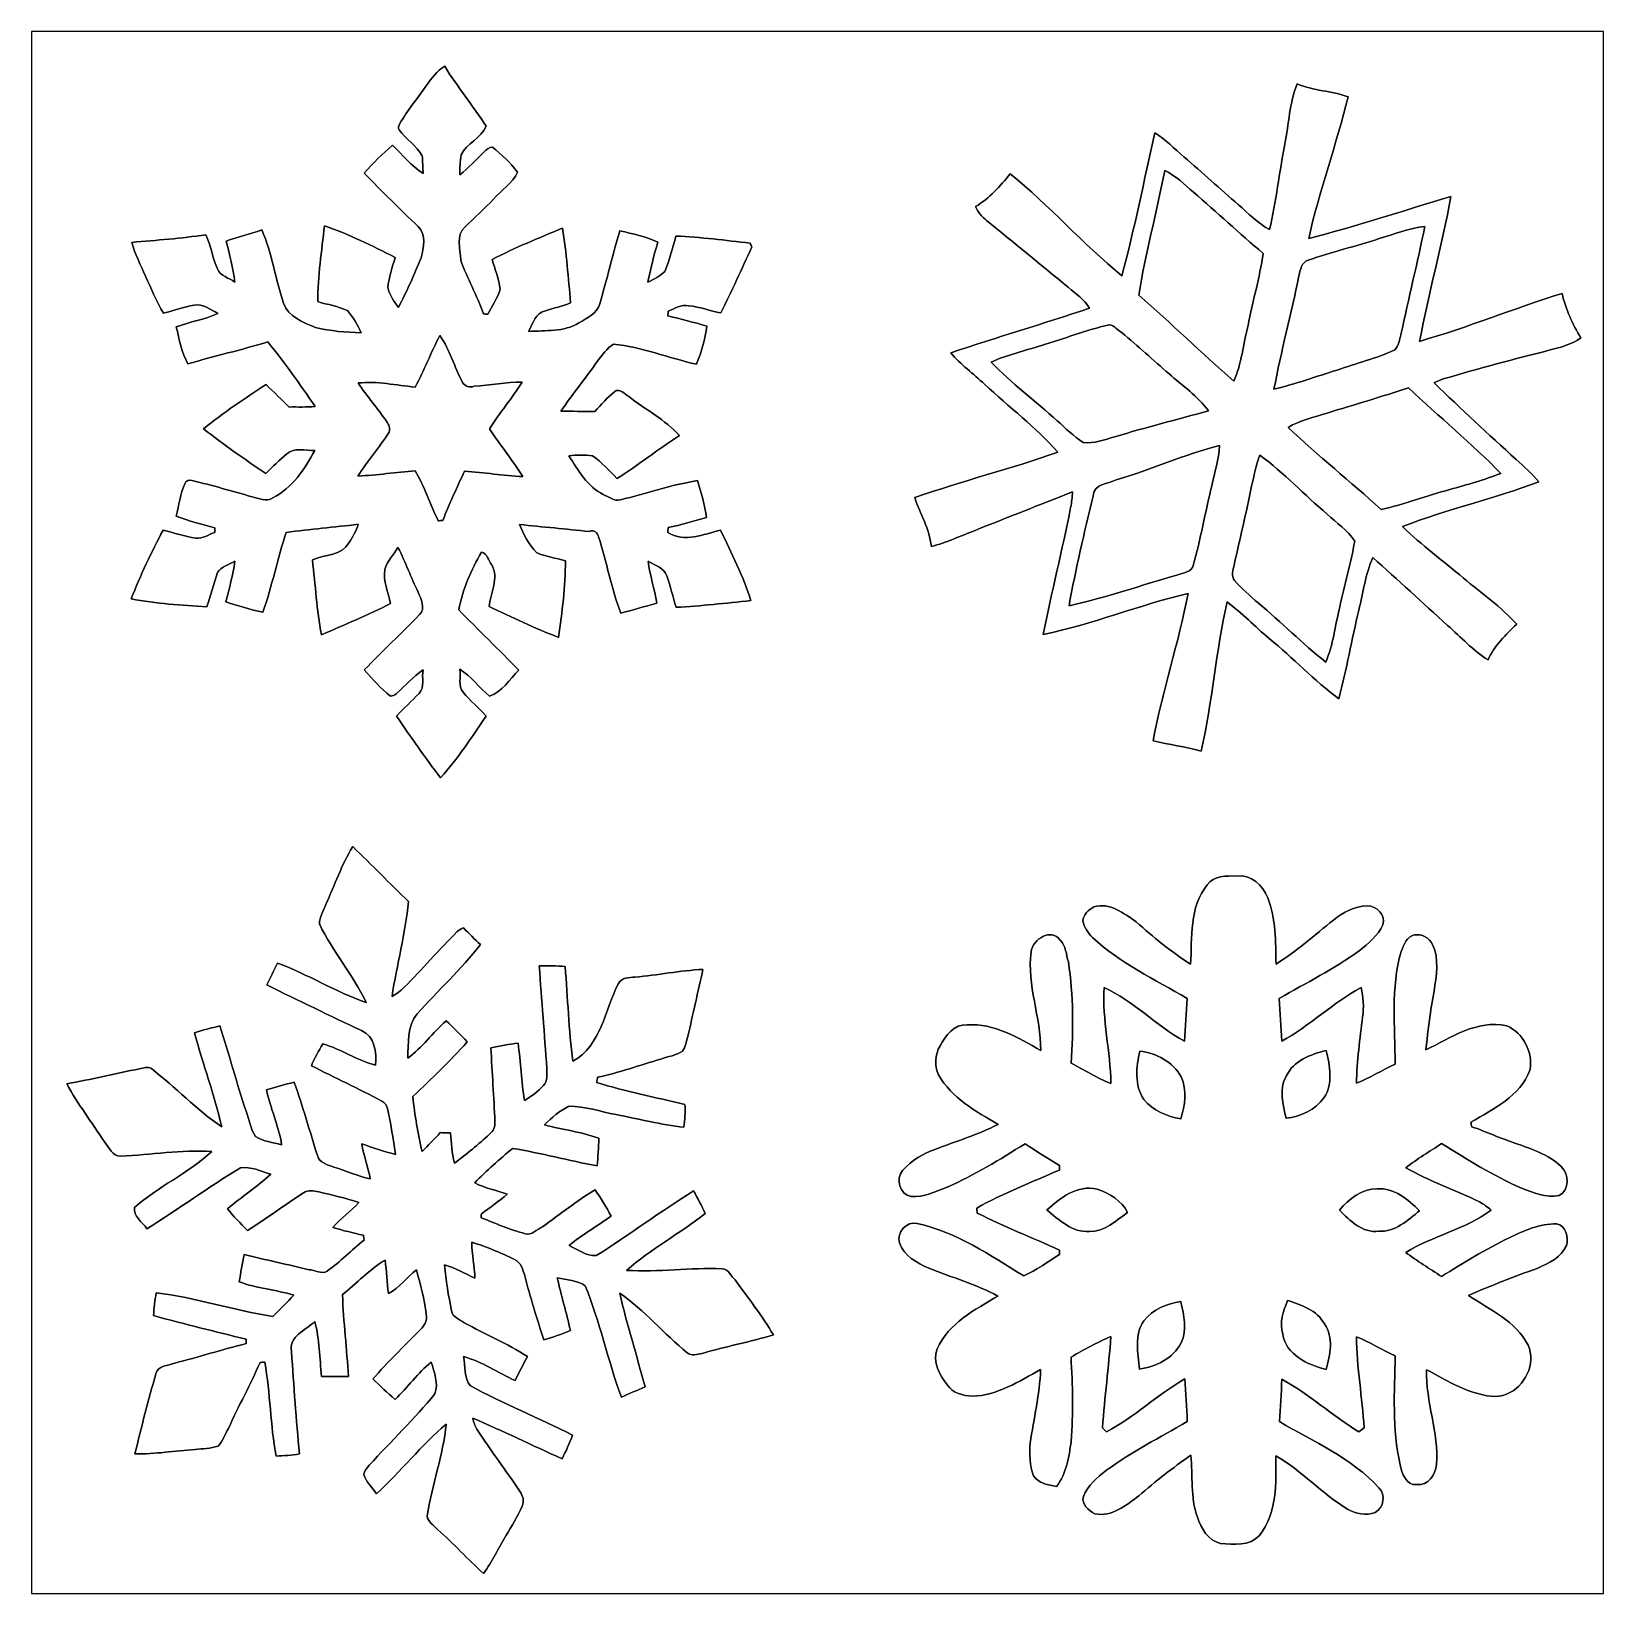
# Model space of a CAD drawing. Header units: centimetres. Extents: x -16.8 to 16.8, y -16.7 to 16.7.
import ezdxf

# ---------------------------------------------------------------- set-up
doc = ezdxf.new("R2010")
doc.units = ezdxf.units.CM
doc.header["$MEASUREMENT"] = 0
doc.layers.add('Layer 1', color=7, linetype='Continuous')

msp = doc.modelspace()

# ---------------------------------------------------------------- linework, layer by layer
at = {"layer": 'Layer 1', "color": 7}
for points, knots in [([(-16.77458, 16.66875), (-16.77458, 16.66875), (16.77458, 16.66875), (16.77458, 16.66875), (16.77458, 16.66875), (16.77458, 16.66875), (16.77458, -16.66875), (16.77458, -16.66875), (16.77458, -16.66875), (16.77458, -16.66875), (-16.77458, -16.66875), (-16.77458, -16.66875), (-16.77458, -16.66875), (-16.77458, -16.66875), (-16.77458, 16.66875), (-16.77458, 16.66875), (-16.77458, 16.66875), (-16.77458, 16.66875), (-16.77458, 16.66875), (-16.77458, 16.66875)], [0, 0, 0, 0, 0.16666667, 0.16666667, 0.16666667, 0.16666667, 0.33333333, 0.33333333, 0.33333333, 0.33333333, 0.5, 0.5, 0.5, 0.5, 0.66666667, 0.66666667, 0.66666667, 0.66666667, 1, 1, 1, 1]), ([(-8.34954, 15.50917), (-8.53899, 15.24035), (-8.74607, 14.98353), (-8.9154, 14.70131), (-8.9154, 14.70131), (-8.93304, 14.6625), (-8.95879, 14.60782), (-8.92704, 14.56937), (-8.92704, 14.56937), (-8.77782, 14.37217), (-8.56333, 14.22894), (-8.43315, 14.01621), (-8.43315, 14.01621), (-8.42892, 13.92096), (-8.42045, 13.73046), (-8.41657, 13.63521), (-8.41657, 13.63521), (-8.66634, 13.7989), (-8.85825, 14.0335), (-9.06921, 14.24164), (-9.06921, 14.24164), (-9.28441, 14.05819), (-9.48408, 13.85641), (-9.67211, 13.64509), (-9.67211, 13.64509), (-9.29711, 13.25562), (-8.90799, 12.88062), (-8.52135, 12.50315), (-8.52135, 12.50315), (-8.33684, 12.33452), (-8.41234, 12.05477), (-8.45608, 11.84063), (-8.45608, 11.84063), (-8.60284, 11.48009), (-8.76371, 11.12379), (-8.94292, 10.77807), (-8.94292, 10.77807), (-9.04416, 10.90436), (-9.12671, 11.04653), (-9.17258, 11.20246), (-9.17258, 11.20246), (-9.14118, 11.42118), (-9.07944, 11.63355), (-9.01206, 11.84346), (-9.01206, 11.84346), (-9.50031, 12.09957), (-10.0016, 12.3384), (-10.5216, 12.52255), (-10.5216, 12.52255), (-10.58122, 11.98457), (-10.66377, 11.44658), (-10.66377, 10.90401), (-10.66377, 10.90401), (-10.45422, 10.83733), (-10.22914, 10.80488), (-10.02983, 10.71139), (-10.02983, 10.71139), (-9.90776, 10.56993), (-9.81498, 10.40412), (-9.73596, 10.23514), (-9.73596, 10.23514), (-10.0644, 10.2489), (-10.39566, 10.27324), (-10.71598, 10.34768), (-10.71598, 10.34768), (-10.97104, 10.46656), (-11.29594, 10.57487), (-11.39331, 10.86838), (-11.39331, 10.86838), (-11.56864, 11.38449), (-11.63849, 11.93271), (-11.85863, 12.43471), (-11.85863, 12.43471), (-12.1098, 12.34652), (-12.36874, 12.28231), (-12.62027, 12.19482), (-12.62027, 12.19482), (-12.54619, 11.90625), (-12.47175, 11.61732), (-12.43365, 11.32134), (-12.43365, 11.32134), (-12.56101, 11.40495), (-12.74163, 11.44834), (-12.80583, 11.60145), (-12.80583, 11.60145), (-12.90814, 11.83781), (-12.94483, 12.09781), (-13.0556, 12.33099), (-13.0556, 12.33099), (-13.57701, 12.24739), (-14.10476, 12.21669), (-14.63005, 12.16695), (-14.63005, 12.16695), (-14.56549, 11.91542), (-14.44413, 11.68435), (-14.34218, 11.44693), (-14.34218, 11.44693), (-14.21624, 11.18235), (-14.1157, 10.9033), (-13.95377, 10.65742), (-13.95377, 10.65742), (-13.73611, 10.70998), (-13.5255, 10.79253), (-13.3036, 10.82499), (-13.3036, 10.82499), (-13.10852, 10.86414), (-12.95471, 10.73009), (-12.79384, 10.64966), (-12.79384, 10.64966), (-13.07571, 10.51384), (-13.39286, 10.47785), (-13.68319, 10.36391), (-13.68319, 10.36391), (-13.61793, 10.09544), (-13.57242, 9.81534), (-13.43589, 9.57157), (-13.43589, 9.57157), (-12.87216, 9.74478), (-12.29466, 9.86825), (-11.73127, 10.04358), (-11.73127, 10.04358), (-11.36721, 9.60332), (-11.04089, 9.13236), (-10.71845, 8.6614), (-10.71845, 8.6614), (-10.90366, 8.6487), (-11.08992, 8.65611), (-11.27513, 8.65364), (-11.27513, 8.65364), (-11.43988, 8.8138), (-11.60427, 8.97361), (-11.76902, 9.13342), (-11.76902, 9.13342), (-12.22657, 8.83849), (-12.67707, 8.53158), (-13.10181, 8.19079), (-13.10181, 8.19079), (-12.67707, 7.84895), (-12.22446, 7.54027), (-11.77184, 7.23618), (-11.77184, 7.23618), (-11.62509, 7.37764), (-11.48468, 7.52687), (-11.32558, 7.65492), (-11.32558, 7.65492), (-11.16295, 7.8045), (-10.92376, 7.71207), (-10.72903, 7.72866), (-10.72903, 7.72866), (-10.93541, 7.32719), (-11.21516, 6.9282), (-11.62262, 6.71548), (-11.62262, 6.71548), (-11.76091, 6.61987), (-11.92601, 6.70772), (-12.06782, 6.737), (-12.06782, 6.737), (-12.49045, 6.86188), (-12.9159, 6.97865), (-13.34347, 7.08589), (-13.34347, 7.08589), (-13.40626, 7.10882), (-13.47893, 7.07743), (-13.50292, 7.01428), (-13.50292, 7.01428), (-13.60346, 6.79767), (-13.62957, 6.55532), (-13.68425, 6.3246), (-13.68425, 6.3246), (-13.41896, 6.2163), (-13.13921, 6.15174), (-12.86263, 6.07766), (-12.86263, 6.07766), (-12.86157, 6.05226), (-12.8591, 6.00146), (-12.85804, 5.97606), (-12.85804, 5.97606), (-12.99281, 5.93372), (-13.12157, 5.83706), (-13.26903, 5.85364), (-13.26903, 5.85364), (-13.50469, 5.89456), (-13.73329, 5.96512), (-13.96365, 6.02791), (-13.96365, 6.02791), (-14.21448, 5.55131), (-14.44907, 5.06271), (-14.64451, 4.56036), (-14.64451, 4.56036), (-14.11393, 4.45029), (-13.5696, 4.42948), (-13.03091, 4.38609), (-13.03091, 4.38609), (-12.95083, 4.62915), (-12.88486, 4.87715), (-12.80195, 5.11916), (-12.80195, 5.11916), (-12.72611, 5.25392), (-12.55642, 5.28779), (-12.43295, 5.36399), (-12.43295, 5.36399), (-12.4647, 5.06765), (-12.56065, 4.78473), (-12.62309, 4.49439), (-12.62309, 4.49439), (-12.3631, 4.41078), (-12.10063, 4.33246), (-11.83393, 4.2732), (-11.83393, 4.2732), (-11.64273, 4.83411), (-11.52031, 5.41479), (-11.33793, 5.97817), (-11.33793, 5.97817), (-10.82675, 6.04167), (-10.31381, 6.09141), (-9.80193, 6.14997), (-9.80193, 6.14997), (-9.84814, 6.01274), (-9.91023, 5.88045), (-9.99596, 5.76298), (-9.99596, 5.76298), (-10.14589, 5.47405), (-10.51666, 5.51533), (-10.77807, 5.38868), (-10.77807, 5.38868), (-10.71598, 4.85599), (-10.68564, 4.31835), (-10.5851, 3.7906), (-10.5851, 3.7906), (-10.09015, 4.0072), (-9.59097, 4.21569), (-9.10943, 4.46052), (-9.10943, 4.46052), (-9.15811, 4.70112), (-9.271, 4.93571), (-9.23502, 5.18583), (-9.23502, 5.18583), (-9.18139, 5.36222), (-9.04663, 5.50016), (-8.95279, 5.65468), (-8.95279, 5.65468), (-8.79193, 5.34635), (-8.67763, 5.0165), (-8.52346, 4.70464), (-8.52346, 4.70464), (-8.46808, 4.56106), (-8.35272, 4.35434), (-8.49171, 4.22416), (-8.49171, 4.22416), (-8.87977, 3.82552), (-9.28546, 3.44382), (-9.6714, 3.04236), (-9.6714, 3.04236), (-9.49854, 2.84445), (-9.32251, 2.64619), (-9.11437, 2.48461), (-9.11437, 2.48461), (-9.06886, 2.48567), (-9.02476, 2.50366), (-8.99125, 2.53541), (-8.99125, 2.53541), (-8.79934, 2.70475), (-8.62577, 2.89525), (-8.41763, 3.04553), (-8.41763, 3.04553), (-8.4515, 2.88466), (-8.37106, 2.673), (-8.50265, 2.54247), (-8.50265, 2.54247), (-8.65823, 2.37631), (-8.82968, 2.22603), (-8.98313, 2.0574), (-8.98313, 2.0574), (-8.67798, 1.61325), (-8.37389, 1.16734), (-8.04333, 0.74119), (-8.04333, 0.74119), (-7.67292, 1.14229), (-7.38011, 1.61219), (-7.0679, 2.05916), (-7.0679, 2.05916), (-7.22771, 2.23238), (-7.40939, 2.38513), (-7.56179, 2.56505), (-7.56179, 2.56505), (-7.68421, 2.69558), (-7.59707, 2.9016), (-7.63552, 3.05611), (-7.63552, 3.05611), (-7.38293, 2.91324), (-7.22806, 2.6543), (-6.99735, 2.48356), (-6.99735, 2.48356), (-6.72924, 2.57034), (-6.56731, 2.84409), (-6.37646, 3.03953), (-6.37646, 3.03953), (-6.79979, 3.47098), (-7.23089, 3.89467), (-7.65739, 4.32329), (-7.65739, 4.32329), (-7.57343, 4.75791), (-7.39493, 5.17843), (-7.1695, 5.55696), (-7.1695, 5.55696), (-7.04638, 5.52909), (-7.01887, 5.37528), (-6.95113, 5.28602), (-6.95113, 5.28602), (-6.79379, 5.0038), (-6.97371, 4.68454), (-7.01005, 4.39349), (-7.01005, 4.39349), (-6.51792, 4.17054), (-6.03321, 3.92924), (-5.52768, 3.73803), (-5.52768, 3.73803), (-5.44442, 4.27884), (-5.38445, 4.82388), (-5.37704, 5.37175), (-5.37704, 5.37175), (-5.58412, 5.42819), (-5.80143, 5.45677), (-5.99687, 5.54814), (-5.99687, 5.54814), (-6.16409, 5.71606), (-6.26921, 5.93302), (-6.36094, 6.14892), (-6.36094, 6.14892), (-5.86458, 6.09036), (-5.36646, 6.05367), (-4.87045, 5.9944), (-4.87045, 5.9944), (-4.76003, 6.04732), (-4.699, 5.95842), (-4.67078, 5.88327), (-4.67078, 5.88327), (-4.49686, 5.34458), (-4.40443, 4.78049), (-4.19523, 4.25309), (-4.19523, 4.25309), (-3.94088, 4.32576), (-3.68512, 4.3942), (-3.43076, 4.46758), (-3.43076, 4.46758), (-3.47627, 4.77026), (-3.57646, 5.06166), (-3.61703, 5.3654), (-3.61703, 5.3654), (-3.47345, 5.27579), (-3.27237, 5.22464), (-3.21204, 5.04931), (-3.21204, 5.04931), (-3.13655, 4.82953), (-3.08857, 4.60093), (-3.0159, 4.37974), (-3.0159, 4.37974), (-2.4825, 4.40549), (-1.95121, 4.46793), (-1.41958, 4.5212), (-1.41958, 4.5212), (-1.5808, 5.04437), (-1.84009, 5.53085), (-2.06693, 6.02791), (-2.06693, 6.02791), (-2.43558, 5.93619), (-2.83492, 5.75451), (-3.1944, 5.97288), (-3.1944, 5.97288), (-3.19299, 5.99934), (-3.19017, 6.05226), (-3.18876, 6.07871), (-3.18876, 6.07871), (-2.91289, 6.14151), (-2.63843, 6.21171), (-2.36855, 6.29708), (-2.36855, 6.29708), (-2.40101, 6.56625), (-2.48356, 6.82484), (-2.56152, 7.08307), (-2.56152, 7.08307), (-3.12138, 6.99594), (-3.65689, 6.80508), (-4.20617, 6.67209), (-4.20617, 6.67209), (-4.33917, 6.63892), (-4.45664, 6.7377), (-4.57094, 6.78744), (-4.57094, 6.78744), (-4.91208, 6.9596), (-5.11069, 7.30215), (-5.30437, 7.61471), (-5.30437, 7.61471), (-5.13856, 7.626), (-4.96746, 7.64293), (-4.80448, 7.61118), (-4.80448, 7.61118), (-4.60622, 7.47818), (-4.44606, 7.29474), (-4.27919, 7.12505), (-4.27919, 7.12505), (-3.82517, 7.41609), (-3.40007, 7.75053), (-2.94781, 8.04439), (-2.94781, 8.04439), (-3.25473, 8.38623), (-3.67418, 8.60107), (-4.03225, 8.88259), (-4.03225, 8.88259), (-4.11268, 8.92069), (-4.22557, 9.06533), (-4.32541, 8.98243), (-4.32541, 8.98243), (-4.48628, 8.86072), (-4.61328, 8.70056), (-4.75474, 8.55768), (-4.75474, 8.55768), (-4.99533, 8.55839), (-5.23558, 8.56121), (-5.47582, 8.5665), (-5.47582, 8.5665), (-5.22393, 8.92881), (-4.94453, 9.27135), (-4.69441, 9.63471), (-4.69441, 9.63471), (-4.5907, 9.76277), (-4.49721, 9.90812), (-4.35398, 9.99596), (-4.35398, 9.99596), (-3.74721, 9.93987), (-3.17676, 9.69786), (-2.58445, 9.56698), (-2.58445, 9.56698), (-2.46874, 9.82486), (-2.40383, 10.10285), (-2.36114, 10.38154), (-2.36114, 10.38154), (-2.63701, 10.46127), (-2.91606, 10.53006), (-3.19476, 10.59956), (-3.19476, 10.59956), (-3.19264, 10.6239), (-3.18805, 10.67294), (-3.18594, 10.69728), (-3.18594, 10.69728), (-3.04553, 10.75267), (-2.90971, 10.84509), (-2.7499, 10.81581), (-2.7499, 10.81581), (-2.51601, 10.79147), (-2.29411, 10.70504), (-2.0634, 10.6613), (-2.0634, 10.6613), (-1.82915, 11.12555), (-1.61713, 11.60039), (-1.39806, 12.0717), (-1.39806, 12.0717), (-1.40794, 12.09111), (-1.42734, 12.13026), (-1.43722, 12.14967), (-1.43722, 12.14967), (-1.96321, 12.21246), (-2.49026, 12.27596), (-3.01978, 12.30171), (-3.01978, 12.30171), (-3.09598, 12.04877), (-3.15701, 11.78983), (-3.25967, 11.54606), (-3.25967, 11.54606), (-3.36197, 11.44799), (-3.49144, 11.38026), (-3.61774, 11.31605), (-3.61774, 11.31605), (-3.56411, 11.60427), (-3.49144, 11.88791), (-3.40748, 12.16836), (-3.40748, 12.16836), (-3.66078, 12.29501), (-3.94123, 12.35216), (-4.21569, 12.41249), (-4.21569, 12.41249), (-4.37621, 11.89919), (-4.49263, 11.3732), (-4.64644, 10.85779), (-4.64644, 10.85779), (-4.69971, 10.6486), (-4.9209, 10.55052), (-5.09058, 10.44787), (-5.09058, 10.44787), (-5.41055, 10.25137), (-5.80672, 10.29229), (-6.1655, 10.26477), (-6.1655, 10.26477), (-6.07766, 10.43129), (-6.01521, 10.66377), (-5.80743, 10.70822), (-5.80743, 10.70822), (-5.62751, 10.76149), (-5.44513, 10.80911), (-5.26909, 10.87579), (-5.26909, 10.87579), (-5.31566, 11.40919), (-5.36081, 11.94329), (-5.43842, 12.47352), (-5.43842, 12.47352), (-5.94431, 12.26079), (-6.45583, 12.05583), (-6.94231, 11.80077), (-6.94231, 11.80077), (-6.88693, 11.59051), (-6.79309, 11.38661), (-6.77369, 11.16894), (-6.77369, 11.16894), (-6.82308, 10.97527), (-6.94584, 10.80805), (-7.03721, 10.63272), (-7.03721, 10.63272), (-7.06049, 10.63554), (-7.10671, 10.64119), (-7.12999, 10.64401), (-7.12999, 10.64401), (-7.26475, 11.0363), (-7.47889, 11.39649), (-7.61259, 11.78842), (-7.61259, 11.78842), (-7.62706, 12.01491), (-7.7216, 12.32253), (-7.52228, 12.49609), (-7.52228, 12.49609), (-7.32226, 12.69612), (-7.10565, 12.87956), (-6.91656, 13.09052), (-6.91656, 13.09052), (-6.74688, 13.28138), (-6.50558, 13.42496), (-6.39974, 13.66555), (-6.39974, 13.66555), (-6.55355, 13.86699), (-6.73841, 14.04585), (-6.93773, 14.20213), (-6.93773, 14.20213), (-7.00934, 14.19684), (-7.06402, 14.14639), (-7.11376, 14.09982), (-7.11376, 14.09982), (-7.28592, 13.93472), (-7.44361, 13.75269), (-7.63517, 13.60911), (-7.63517, 13.60911), (-7.63411, 13.75163), (-7.62423, 13.89309), (-7.60589, 14.03315), (-7.60589, 14.03315), (-7.48736, 14.28291), (-7.17726, 14.39086), (-7.0739, 14.64733), (-7.0739, 14.64733), (-7.34624, 15.08689), (-7.68668, 15.48024), (-7.95267, 15.92474), (-7.95267, 15.92474), (-8.12271, 15.82773), (-8.23701, 15.66369), (-8.34954, 15.50917), (-8.34954, 15.50917), (-8.34954, 15.50917), (-8.34954, 15.50917), (-8.34954, 15.50917)], [0, 0, 0, 0, 0.00699301, 0.00699301, 0.00699301, 0.00699301, 0.01398601, 0.01398601, 0.01398601, 0.01398601, 0.02097902, 0.02097902, 0.02097902, 0.02097902, 0.02797203, 0.02797203, 0.02797203, 0.02797203, 0.03496503, 0.03496503, 0.03496503, 0.03496503, 0.04195804, 0.04195804, 0.04195804, 0.04195804, 0.04895105, 0.04895105, 0.04895105, 0.04895105, 0.05594406, 0.05594406, 0.05594406, 0.05594406, 0.06293706, 0.06293706, 0.06293706, 0.06293706, 0.06993007, 0.06993007, 0.06993007, 0.06993007, 0.07692308, 0.07692308, 0.07692308, 0.07692308, 0.08391608, 0.08391608, 0.08391608, 0.08391608, 0.09090909, 0.09090909, 0.09090909, 0.09090909, 0.0979021, 0.0979021, 0.0979021, 0.0979021, 0.1048951, 0.1048951, 0.1048951, 0.1048951, 0.11188811, 0.11188811, 0.11188811, 0.11188811, 0.11888112, 0.11888112, 0.11888112, 0.11888112, 0.12587413, 0.12587413, 0.12587413, 0.12587413, 0.13286713, 0.13286713, 0.13286713, 0.13286713, 0.13986014, 0.13986014, 0.13986014, 0.13986014, 0.14685315, 0.14685315, 0.14685315, 0.14685315, 0.15384615, 0.15384615, 0.15384615, 0.15384615, 0.16083916, 0.16083916, 0.16083916, 0.16083916, 0.16783217, 0.16783217, 0.16783217, 0.16783217, 0.17482517, 0.17482517, 0.17482517, 0.17482517, 0.18181818, 0.18181818, 0.18181818, 0.18181818, 0.18881119, 0.18881119, 0.18881119, 0.18881119, 0.1958042, 0.1958042, 0.1958042, 0.1958042, 0.2027972, 0.2027972, 0.2027972, 0.2027972, 0.20979021, 0.20979021, 0.20979021, 0.20979021, 0.21678322, 0.21678322, 0.21678322, 0.21678322, 0.22377622, 0.22377622, 0.22377622, 0.22377622, 0.23076923, 0.23076923, 0.23076923, 0.23076923, 0.23776224, 0.23776224, 0.23776224, 0.23776224, 0.24475524, 0.24475524, 0.24475524, 0.24475524, 0.25174825, 0.25174825, 0.25174825, 0.25174825, 0.25874126, 0.25874126, 0.25874126, 0.25874126, 0.26573427, 0.26573427, 0.26573427, 0.26573427, 0.27272727, 0.27272727, 0.27272727, 0.27272727, 0.27972028, 0.27972028, 0.27972028, 0.27972028, 0.28671329, 0.28671329, 0.28671329, 0.28671329, 0.29370629, 0.29370629, 0.29370629, 0.29370629, 0.3006993, 0.3006993, 0.3006993, 0.3006993, 0.30769231, 0.30769231, 0.30769231, 0.30769231, 0.31468531, 0.31468531, 0.31468531, 0.31468531, 0.32167832, 0.32167832, 0.32167832, 0.32167832, 0.32867133, 0.32867133, 0.32867133, 0.32867133, 0.33566434, 0.33566434, 0.33566434, 0.33566434, 0.34265734, 0.34265734, 0.34265734, 0.34265734, 0.34965035, 0.34965035, 0.34965035, 0.34965035, 0.35664336, 0.35664336, 0.35664336, 0.35664336, 0.36363636, 0.36363636, 0.36363636, 0.36363636, 0.37062937, 0.37062937, 0.37062937, 0.37062937, 0.37762238, 0.37762238, 0.37762238, 0.37762238, 0.38461538, 0.38461538, 0.38461538, 0.38461538, 0.39160839, 0.39160839, 0.39160839, 0.39160839, 0.3986014, 0.3986014, 0.3986014, 0.3986014, 0.40559441, 0.40559441, 0.40559441, 0.40559441, 0.41258741, 0.41258741, 0.41258741, 0.41258741, 0.41958042, 0.41958042, 0.41958042, 0.41958042, 0.42657343, 0.42657343, 0.42657343, 0.42657343, 0.43356643, 0.43356643, 0.43356643, 0.43356643, 0.44055944, 0.44055944, 0.44055944, 0.44055944, 0.44755245, 0.44755245, 0.44755245, 0.44755245, 0.45454545, 0.45454545, 0.45454545, 0.45454545, 0.46153846, 0.46153846, 0.46153846, 0.46153846, 0.46853147, 0.46853147, 0.46853147, 0.46853147, 0.47552448, 0.47552448, 0.47552448, 0.47552448, 0.48251748, 0.48251748, 0.48251748, 0.48251748, 0.48951049, 0.48951049, 0.48951049, 0.48951049, 0.4965035, 0.4965035, 0.4965035, 0.4965035, 0.5034965, 0.5034965, 0.5034965, 0.5034965, 0.51048951, 0.51048951, 0.51048951, 0.51048951, 0.51748252, 0.51748252, 0.51748252, 0.51748252, 0.52447552, 0.52447552, 0.52447552, 0.52447552, 0.53146853, 0.53146853, 0.53146853, 0.53146853, 0.53846154, 0.53846154, 0.53846154, 0.53846154, 0.54545455, 0.54545455, 0.54545455, 0.54545455, 0.55244755, 0.55244755, 0.55244755, 0.55244755, 0.55944056, 0.55944056, 0.55944056, 0.55944056, 0.56643357, 0.56643357, 0.56643357, 0.56643357, 0.57342657, 0.57342657, 0.57342657, 0.57342657, 0.58041958, 0.58041958, 0.58041958, 0.58041958, 0.58741259, 0.58741259, 0.58741259, 0.58741259, 0.59440559, 0.59440559, 0.59440559, 0.59440559, 0.6013986, 0.6013986, 0.6013986, 0.6013986, 0.60839161, 0.60839161, 0.60839161, 0.60839161, 0.61538462, 0.61538462, 0.61538462, 0.61538462, 0.62237762, 0.62237762, 0.62237762, 0.62237762, 0.62937063, 0.62937063, 0.62937063, 0.62937063, 0.63636364, 0.63636364, 0.63636364, 0.63636364, 0.64335664, 0.64335664, 0.64335664, 0.64335664, 0.65034965, 0.65034965, 0.65034965, 0.65034965, 0.65734266, 0.65734266, 0.65734266, 0.65734266, 0.66433566, 0.66433566, 0.66433566, 0.66433566, 0.67132867, 0.67132867, 0.67132867, 0.67132867, 0.67832168, 0.67832168, 0.67832168, 0.67832168, 0.68531469, 0.68531469, 0.68531469, 0.68531469, 0.69230769, 0.69230769, 0.69230769, 0.69230769, 0.6993007, 0.6993007, 0.6993007, 0.6993007, 0.70629371, 0.70629371, 0.70629371, 0.70629371, 0.71328671, 0.71328671, 0.71328671, 0.71328671, 0.72027972, 0.72027972, 0.72027972, 0.72027972, 0.72727273, 0.72727273, 0.72727273, 0.72727273, 0.73426573, 0.73426573, 0.73426573, 0.73426573, 0.74125874, 0.74125874, 0.74125874, 0.74125874, 0.74825175, 0.74825175, 0.74825175, 0.74825175, 0.75524476, 0.75524476, 0.75524476, 0.75524476, 0.76223776, 0.76223776, 0.76223776, 0.76223776, 0.76923077, 0.76923077, 0.76923077, 0.76923077, 0.77622378, 0.77622378, 0.77622378, 0.77622378, 0.78321678, 0.78321678, 0.78321678, 0.78321678, 0.79020979, 0.79020979, 0.79020979, 0.79020979, 0.7972028, 0.7972028, 0.7972028, 0.7972028, 0.8041958, 0.8041958, 0.8041958, 0.8041958, 0.81118881, 0.81118881, 0.81118881, 0.81118881, 0.81818182, 0.81818182, 0.81818182, 0.81818182, 0.82517483, 0.82517483, 0.82517483, 0.82517483, 0.83216783, 0.83216783, 0.83216783, 0.83216783, 0.83916084, 0.83916084, 0.83916084, 0.83916084, 0.84615385, 0.84615385, 0.84615385, 0.84615385, 0.85314685, 0.85314685, 0.85314685, 0.85314685, 0.86013986, 0.86013986, 0.86013986, 0.86013986, 0.86713287, 0.86713287, 0.86713287, 0.86713287, 0.87412587, 0.87412587, 0.87412587, 0.87412587, 0.88111888, 0.88111888, 0.88111888, 0.88111888, 0.88811189, 0.88811189, 0.88811189, 0.88811189, 0.8951049, 0.8951049, 0.8951049, 0.8951049, 0.9020979, 0.9020979, 0.9020979, 0.9020979, 0.90909091, 0.90909091, 0.90909091, 0.90909091, 0.91608392, 0.91608392, 0.91608392, 0.91608392, 0.92307692, 0.92307692, 0.92307692, 0.92307692, 0.93006993, 0.93006993, 0.93006993, 0.93006993, 0.93706294, 0.93706294, 0.93706294, 0.93706294, 0.94405594, 0.94405594, 0.94405594, 0.94405594, 0.95104895, 0.95104895, 0.95104895, 0.95104895, 0.95804196, 0.95804196, 0.95804196, 0.95804196, 0.96503497, 0.96503497, 0.96503497, 0.96503497, 0.97202797, 0.97202797, 0.97202797, 0.97202797, 0.97902098, 0.97902098, 0.97902098, 0.97902098, 0.98601399, 0.98601399, 0.98601399, 0.98601399, 1, 1, 1, 1]), ([(10.23585, 15.5515), (10.07357, 15.14157), (10.05734, 14.69355), (9.97303, 14.26492), (9.97303, 14.26492), (9.85661, 13.65744), (9.7857, 13.04149), (9.64565, 12.43859), (9.64565, 12.43859), (9.39377, 12.57335), (9.20044, 12.78819), (8.9849, 12.97093), (8.9849, 12.97093), (8.59049, 13.30501), (8.21408, 13.6592), (7.82038, 13.99399), (7.82038, 13.99399), (7.61436, 14.16544), (7.42703, 14.36088), (7.19878, 14.50411), (7.19878, 14.50411), (6.96807, 13.48669), (6.76628, 12.46152), (6.49711, 11.45364), (6.49711, 11.45364), (5.66455, 12.13556), (4.94947, 12.95118), (4.11304, 13.62957), (4.11304, 13.62957), (3.89431, 13.36781), (3.67206, 13.10675), (3.37291, 12.93072), (3.37291, 12.93072), (3.42547, 12.81536), (3.50555, 12.71446), (3.60468, 12.63579), (3.60468, 12.63579), (4.19206, 12.16589), (4.76885, 11.68329), (5.35199, 11.2081), (5.35199, 11.2081), (5.50968, 11.0684), (5.69489, 10.94811), (5.80355, 10.76219), (5.80355, 10.76219), (4.82071, 10.4327), (3.82552, 10.1413), (2.84304, 9.81216), (2.84304, 9.81216), (3.05294, 9.55746), (3.32775, 9.36766), (3.56411, 9.13871), (3.56411, 9.13871), (4.08623, 8.65681), (4.65878, 8.22325), (5.12798, 7.68773), (5.12798, 7.68773), (4.11974, 7.33531), (3.08292, 7.07249), (2.07504, 6.71971), (2.07504, 6.71971), (2.19251, 6.37117), (2.38972, 6.05155), (2.42958, 5.67796), (2.42958, 5.67796), (2.75202, 5.76016), (3.05435, 5.90268), (3.36444, 6.02156), (3.36444, 6.02156), (4.05659, 6.29426), (4.74804, 6.57013), (5.44054, 6.84212), (5.44054, 6.84212), (5.43772, 6.73065), (5.42502, 6.62023), (5.40244, 6.51087), (5.40244, 6.51087), (5.22499, 5.60246), (4.99392, 4.705), (4.81789, 3.79624), (4.81789, 3.79624), (5.86634, 4.02167), (6.86647, 4.4263), (7.90857, 4.67572), (7.90857, 4.67572), (7.71031, 3.61456), (7.35506, 2.58904), (7.16139, 1.52682), (7.16139, 1.52682), (7.50217, 1.4538), (7.84648, 1.39947), (8.18409, 1.31163), (8.18409, 1.31163), (8.43527, 2.35973), (8.49947, 3.44452), (8.73936, 4.49439), (8.73936, 4.49439), (9.06004, 4.25909), (9.33238, 3.96522), (9.64001, 3.71369), (9.64001, 3.71369), (10.1473, 3.29847), (10.59991, 2.81869), (11.12661, 2.42746), (11.12661, 2.42746), (11.28959, 3.054), (11.40107, 3.69217), (11.55241, 4.32153), (11.55241, 4.32153), (11.64766, 4.69477), (11.69247, 5.08388), (11.84734, 5.43948), (11.84734, 5.43948), (12.38991, 4.96782), (12.91378, 4.47499), (13.44718, 3.99239), (13.44718, 3.99239), (13.72941, 3.74191), (13.9894, 3.46181), (14.30867, 3.25649), (14.30867, 3.25649), (14.44766, 3.56094), (14.6812, 3.79307), (14.92144, 4.01638), (14.92144, 4.01638), (14.58454, 4.38997), (14.17002, 4.6803), (13.78585, 5.00168), (13.78585, 5.00168), (13.35052, 5.36646), (12.89332, 5.70653), (12.48551, 6.10235), (12.48551, 6.10235), (13.43448, 6.47912), (14.43919, 6.69008), (15.39169, 7.05626), (15.39169, 7.05626), (15.24811, 7.23265), (15.07419, 7.38082), (14.91015, 7.53674), (14.91015, 7.53674), (14.31466, 8.06803), (13.73505, 8.6166), (13.15649, 9.16622), (13.15649, 9.16622), (13.2207, 9.19833), (13.28561, 9.23008), (13.35476, 9.25266), (13.35476, 9.25266), (14.11041, 9.47349), (14.87064, 9.6774), (15.6337, 9.87107), (15.6337, 9.87107), (15.86442, 9.9247), (16.09231, 9.99666), (16.29234, 10.12684), (16.29234, 10.12684), (16.11136, 10.42247), (15.96919, 10.73856), (15.88841, 11.07652), (15.88841, 11.07652), (14.86817, 10.75972), (13.87616, 10.35297), (12.85028, 10.05522), (12.85028, 10.05522), (13.03655, 11.09274), (13.335, 12.10733), (13.51597, 13.14521), (13.51597, 13.14521), (12.50527, 12.84499), (11.50338, 12.51232), (10.48244, 12.24844), (10.48244, 12.24844), (10.71069, 13.2715), (11.07687, 14.25787), (11.3217, 15.27598), (11.3217, 15.27598), (10.96857, 15.39875), (10.58404, 15.40369), (10.23585, 15.5515), (10.23585, 15.5515), (10.23585, 15.5515), (10.23585, 15.5515), (10.23585, 15.5515)], [0, 0, 0, 0, 0.0212766, 0.0212766, 0.0212766, 0.0212766, 0.04255319, 0.04255319, 0.04255319, 0.04255319, 0.06382979, 0.06382979, 0.06382979, 0.06382979, 0.08510638, 0.08510638, 0.08510638, 0.08510638, 0.10638298, 0.10638298, 0.10638298, 0.10638298, 0.12765957, 0.12765957, 0.12765957, 0.12765957, 0.14893617, 0.14893617, 0.14893617, 0.14893617, 0.17021277, 0.17021277, 0.17021277, 0.17021277, 0.19148936, 0.19148936, 0.19148936, 0.19148936, 0.21276596, 0.21276596, 0.21276596, 0.21276596, 0.23404255, 0.23404255, 0.23404255, 0.23404255, 0.25531915, 0.25531915, 0.25531915, 0.25531915, 0.27659574, 0.27659574, 0.27659574, 0.27659574, 0.29787234, 0.29787234, 0.29787234, 0.29787234, 0.31914894, 0.31914894, 0.31914894, 0.31914894, 0.34042553, 0.34042553, 0.34042553, 0.34042553, 0.36170213, 0.36170213, 0.36170213, 0.36170213, 0.38297872, 0.38297872, 0.38297872, 0.38297872, 0.40425532, 0.40425532, 0.40425532, 0.40425532, 0.42553191, 0.42553191, 0.42553191, 0.42553191, 0.44680851, 0.44680851, 0.44680851, 0.44680851, 0.46808511, 0.46808511, 0.46808511, 0.46808511, 0.4893617, 0.4893617, 0.4893617, 0.4893617, 0.5106383, 0.5106383, 0.5106383, 0.5106383, 0.53191489, 0.53191489, 0.53191489, 0.53191489, 0.55319149, 0.55319149, 0.55319149, 0.55319149, 0.57446809, 0.57446809, 0.57446809, 0.57446809, 0.59574468, 0.59574468, 0.59574468, 0.59574468, 0.61702128, 0.61702128, 0.61702128, 0.61702128, 0.63829787, 0.63829787, 0.63829787, 0.63829787, 0.65957447, 0.65957447, 0.65957447, 0.65957447, 0.68085106, 0.68085106, 0.68085106, 0.68085106, 0.70212766, 0.70212766, 0.70212766, 0.70212766, 0.72340426, 0.72340426, 0.72340426, 0.72340426, 0.74468085, 0.74468085, 0.74468085, 0.74468085, 0.76595745, 0.76595745, 0.76595745, 0.76595745, 0.78723404, 0.78723404, 0.78723404, 0.78723404, 0.80851064, 0.80851064, 0.80851064, 0.80851064, 0.82978723, 0.82978723, 0.82978723, 0.82978723, 0.85106383, 0.85106383, 0.85106383, 0.85106383, 0.87234043, 0.87234043, 0.87234043, 0.87234043, 0.89361702, 0.89361702, 0.89361702, 0.89361702, 0.91489362, 0.91489362, 0.91489362, 0.91489362, 0.93617021, 0.93617021, 0.93617021, 0.93617021, 0.95744681, 0.95744681, 0.95744681, 0.95744681, 1, 1, 1, 1]), ([(7.40939, 13.69942), (7.64081, 13.589), (7.82849, 13.40838), (8.0204, 13.24187), (8.0204, 13.24187), (8.51852, 12.80724), (9.00642, 12.36098), (9.50983, 11.932), (9.50983, 11.932), (9.43716, 11.41201), (9.28546, 10.90789), (9.18845, 10.39248), (9.18845, 10.39248), (9.08226, 9.99772), (9.05475, 9.57651), (8.88259, 9.20221), (8.88259, 9.20221), (8.20173, 9.80722), (7.54486, 10.44011), (6.85765, 11.03842), (6.85765, 11.03842), (6.99311, 11.93447), (7.24323, 12.80866), (7.40939, 13.69942)], [0, 0, 0, 0, 0.14285714, 0.14285714, 0.14285714, 0.14285714, 0.28571429, 0.28571429, 0.28571429, 0.28571429, 0.42857143, 0.42857143, 0.42857143, 0.42857143, 0.57142857, 0.57142857, 0.57142857, 0.57142857, 0.71428571, 0.71428571, 0.71428571, 0.71428571, 1, 1, 1, 1]), ([(11.98739, 12.24668), (12.30912, 12.33946), (12.62309, 12.47316), (12.96, 12.50456), (12.96, 12.50456), (12.80407, 11.73339), (12.61322, 10.96962), (12.45164, 10.19986), (12.45164, 10.19986), (12.42131, 10.08768), (12.4019, 9.95997), (12.31688, 9.87425), (12.31688, 9.87425), (11.92495, 9.68834), (11.49985, 9.58744), (11.09239, 9.44174), (11.09239, 9.44174), (10.64119, 9.30734), (10.19916, 9.14329), (9.74161, 9.03111), (9.74161, 9.03111), (9.89048, 9.84462), (10.11167, 10.64295), (10.27324, 11.45399), (10.27324, 11.45399), (10.30252, 11.57993), (10.32757, 11.74186), (10.4715, 11.78595), (10.4715, 11.78595), (10.96998, 11.95917), (11.48468, 12.08405), (11.98739, 12.24668)], [0, 0, 0, 0, 0.11111111, 0.11111111, 0.11111111, 0.11111111, 0.22222222, 0.22222222, 0.22222222, 0.22222222, 0.33333333, 0.33333333, 0.33333333, 0.33333333, 0.44444444, 0.44444444, 0.44444444, 0.44444444, 0.55555556, 0.55555556, 0.55555556, 0.55555556, 0.66666667, 0.66666667, 0.66666667, 0.66666667, 0.77777778, 0.77777778, 0.77777778, 0.77777778, 1, 1, 1, 1]), ([(4.77802, 9.9695), (5.26239, 10.11061), (5.73405, 10.29547), (6.22617, 10.40836), (6.22617, 10.40836), (6.33342, 10.39954), (6.40609, 10.28594), (6.49852, 10.23796), (6.49852, 10.23796), (6.83577, 9.95292), (7.16386, 9.65729), (7.49653, 9.3666), (7.49653, 9.3666), (7.78827, 9.11296), (8.11177, 8.88753), (8.3439, 8.57285), (8.3439, 8.57285), (7.6775, 8.38588), (7.00476, 8.22184), (6.34365, 8.01546), (6.34365, 8.01546), (6.12528, 7.96149), (5.90056, 7.86659), (5.67196, 7.89622), (5.67196, 7.89622), (5.46629, 8.02569), (5.29519, 8.19926), (5.11598, 8.36083), (5.11598, 8.36083), (4.64961, 8.78099), (4.14408, 9.15882), (3.70593, 9.60931), (3.70593, 9.60931), (4.04707, 9.77336), (4.42136, 9.84814), (4.77802, 9.9695)], [0, 0, 0, 0, 0.1, 0.1, 0.1, 0.1, 0.2, 0.2, 0.2, 0.2, 0.3, 0.3, 0.3, 0.3, 0.4, 0.4, 0.4, 0.4, 0.5, 0.5, 0.5, 0.5, 0.6, 0.6, 0.6, 0.6, 0.7, 0.7, 0.7, 0.7, 0.8, 0.8, 0.8, 0.8, 1, 1, 1, 1]), ([(-8.58732, 9.07874), (-8.39223, 9.43575), (-8.24936, 9.81745), (-8.06027, 10.17729), (-8.06027, 10.17729), (-7.83978, 9.87637), (-7.75406, 9.50313), (-7.57379, 9.17963), (-7.57379, 9.17963), (-7.52863, 9.09567), (-7.42139, 9.05686), (-7.32684, 9.09814), (-7.32684, 9.09814), (-6.98571, 9.12177), (-6.6481, 9.18316), (-6.3052, 9.18386), (-6.3052, 9.18386), (-6.51933, 8.84061), (-6.78109, 8.53052), (-7.00158, 8.19115), (-7.00158, 8.19115), (-6.77369, 7.84331), (-6.51016, 7.51981), (-6.28756, 7.16844), (-6.28756, 7.16844), (-6.70313, 7.19455), (-7.11659, 7.24888), (-7.53145, 7.28592), (-7.53145, 7.28592), (-7.69726, 6.93914), (-7.85142, 6.58707), (-7.99783, 6.23147), (-7.99783, 6.23147), (-8.02252, 6.23006), (-8.07226, 6.22723), (-8.09696, 6.22547), (-8.09696, 6.22547), (-8.25853, 6.58107), (-8.38659, 6.95325), (-8.58414, 7.29086), (-8.58414, 7.29086), (-8.99231, 7.2577), (-9.39835, 7.20266), (-9.80687, 7.17903), (-9.80687, 7.17903), (-9.6012, 7.50252), (-9.34685, 7.79286), (-9.14153, 8.11636), (-9.14153, 8.11636), (-9.11084, 8.20244), (-9.14647, 8.27476), (-9.19092, 8.34037), (-9.19092, 8.34037), (-9.38601, 8.62259), (-9.6139, 8.88047), (-9.80369, 9.16622), (-9.80369, 9.16622), (-9.39553, 9.21032), (-8.9916, 9.11754), (-8.58732, 9.07874)], [0, 0, 0, 0, 0.0625, 0.0625, 0.0625, 0.0625, 0.125, 0.125, 0.125, 0.125, 0.1875, 0.1875, 0.1875, 0.1875, 0.25, 0.25, 0.25, 0.25, 0.3125, 0.3125, 0.3125, 0.3125, 0.375, 0.375, 0.375, 0.375, 0.4375, 0.4375, 0.4375, 0.4375, 0.5, 0.5, 0.5, 0.5, 0.5625, 0.5625, 0.5625, 0.5625, 0.625, 0.625, 0.625, 0.625, 0.6875, 0.6875, 0.6875, 0.6875, 0.75, 0.75, 0.75, 0.75, 0.8125, 0.8125, 0.8125, 0.8125, 0.875, 0.875, 0.875, 0.875, 1, 1, 1, 1]), ([(10.87402, 8.52523), (11.45399, 8.69774), (12.03219, 8.87589), (12.60898, 9.05969), (12.60898, 9.05969), (13.2655, 8.45114), (13.95695, 7.87753), (14.58136, 7.23618), (14.58136, 7.23618), (14.22541, 7.10212), (13.86134, 6.99241), (13.49481, 6.89292), (13.49481, 6.89292), (13.00198, 6.7624), (12.52537, 6.57507), (12.02655, 6.46924), (12.02655, 6.46924), (11.37426, 7.06261), (10.68176, 7.61118), (10.04182, 8.21761), (10.04182, 8.21761), (10.29723, 8.37142), (10.59427, 8.43033), (10.87402, 8.52523)], [0, 0, 0, 0, 0.14285714, 0.14285714, 0.14285714, 0.14285714, 0.28571429, 0.28571429, 0.28571429, 0.28571429, 0.42857143, 0.42857143, 0.42857143, 0.42857143, 0.57142857, 0.57142857, 0.57142857, 0.57142857, 0.71428571, 0.71428571, 0.71428571, 0.71428571, 1, 1, 1, 1]), ([(6.37399, 7.09789), (7.11835, 7.31414), (7.82708, 7.64646), (8.58132, 7.8292), (8.58132, 7.8292), (8.5665, 7.53674), (8.47161, 7.25558), (8.4134, 6.96983), (8.4134, 6.96983), (8.27158, 6.4075), (8.17774, 5.83318), (8.0197, 5.27473), (8.0197, 5.27473), (7.98724, 5.12657), (7.79886, 5.11634), (7.68703, 5.07189), (7.68703, 5.07189), (6.91444, 4.85034), (6.1528, 4.58752), (5.36787, 4.41078), (5.36787, 4.41078), (5.50968, 5.19747), (5.69207, 5.97747), (5.88116, 6.75428), (5.88116, 6.75428), (5.89633, 7.01111), (6.19725, 7.01463), (6.37399, 7.09789)], [0, 0, 0, 0, 0.125, 0.125, 0.125, 0.125, 0.25, 0.25, 0.25, 0.25, 0.375, 0.375, 0.375, 0.375, 0.5, 0.5, 0.5, 0.5, 0.625, 0.625, 0.625, 0.625, 0.75, 0.75, 0.75, 0.75, 1, 1, 1, 1]), ([(9.43892, 7.62847), (9.95468, 7.24994), (10.38966, 6.77474), (10.87931, 6.36446), (10.87931, 6.36446), (11.07334, 6.17573), (11.31923, 6.02474), (11.46457, 5.79367), (11.46457, 5.79367), (11.38449, 5.31848), (11.24091, 4.85281), (11.14354, 4.37974), (11.14354, 4.37974), (11.04688, 3.98886), (11.00349, 3.58105), (10.84615, 3.20781), (10.84615, 3.20781), (10.35015, 3.60927), (9.89753, 4.06012), (9.40929, 4.47005), (9.40929, 4.47005), (9.23325, 4.62315), (9.05192, 4.77308), (8.90058, 4.95053), (8.90058, 4.95053), (8.81451, 5.04507), (8.87024, 5.18089), (8.89071, 5.28743), (8.89071, 5.28743), (9.01982, 5.84482), (9.14753, 6.40256), (9.265, 6.96242), (9.265, 6.96242), (9.31369, 7.18679), (9.35531, 7.41398), (9.43892, 7.62847)], [0, 0, 0, 0, 0.1, 0.1, 0.1, 0.1, 0.2, 0.2, 0.2, 0.2, 0.3, 0.3, 0.3, 0.3, 0.4, 0.4, 0.4, 0.4, 0.5, 0.5, 0.5, 0.5, 0.6, 0.6, 0.6, 0.6, 0.7, 0.7, 0.7, 0.7, 0.8, 0.8, 0.8, 0.8, 1, 1, 1, 1]), ([(-10.49338, -1.96144), (-10.54206, -2.09726), (-10.63061, -2.22885), (-10.62884, -2.37772), (-10.62884, -2.37772), (-10.34627, -2.96439), (-9.91129, -3.46604), (-9.63048, -4.05412), (-9.63048, -4.05412), (-10.28594, -3.83081), (-10.87543, -3.44946), (-11.52631, -3.21522), (-11.52631, -3.21522), (-11.59722, -3.37185), (-11.68118, -3.52213), (-11.74785, -3.68124), (-11.74785, -3.68124), (-11.07899, -4.01144), (-10.4073, -4.33564), (-9.73314, -4.6549), (-9.73314, -4.6549), (-9.45162, -4.76038), (-9.40012, -5.13009), (-9.43187, -5.38939), (-9.43187, -5.38939), (-9.82874, -5.29978), (-10.1667, -5.04507), (-10.55899, -4.93713), (-10.55899, -4.93713), (-10.64331, -5.09023), (-10.73362, -5.24122), (-10.79888, -5.4042), (-10.79888, -5.4042), (-10.30288, -5.6642), (-9.78782, -5.88821), (-9.29958, -6.16268), (-9.29958, -6.16268), (-9.1567, -6.22229), (-9.16728, -6.40503), (-9.13201, -6.52674), (-9.13201, -6.52674), (-9.08756, -6.78286), (-9.03852, -7.03862), (-9.00677, -7.29721), (-9.00677, -7.29721), (-9.25089, -7.23336), (-9.49149, -7.15892), (-9.72714, -7.07037), (-9.72714, -7.07037), (-9.68058, -7.32296), (-9.59273, -7.56567), (-9.54334, -7.81791), (-9.54334, -7.81791), (-9.80969, -7.76146), (-10.05981, -7.64999), (-10.3184, -7.56814), (-10.3184, -7.56814), (-10.45069, -7.52158), (-10.63166, -7.48065), (-10.67153, -7.32155), (-10.67153, -7.32155), (-10.83592, -6.80014), (-10.98444, -6.27345), (-11.16753, -5.75804), (-11.16753, -5.75804), (-11.36721, -5.80214), (-11.56264, -5.8614), (-11.75914, -5.91714), (-11.75914, -5.91714), (-11.67589, -6.31472), (-11.49526, -6.68655), (-11.43529, -7.09013), (-11.43529, -7.09013), (-11.62226, -7.03792), (-11.82864, -7.0231), (-11.99374, -6.91515), (-11.99374, -6.91515), (-12.10239, -6.75393), (-12.12391, -6.54791), (-12.19588, -6.37081), (-12.19588, -6.37081), (-12.40049, -5.77074), (-12.55113, -5.15444), (-12.75609, -4.55471), (-12.75609, -4.55471), (-12.93671, -4.59811), (-13.11804, -4.6415), (-13.29373, -4.70217), (-13.29373, -4.70217), (-13.11628, -5.37457), (-12.86651, -6.02756), (-12.71411, -6.70631), (-12.71411, -6.70631), (-13.25598, -6.34718), (-13.69801, -5.85752), (-14.21518, -5.46523), (-14.21518, -5.46523), (-14.28785, -5.4102), (-14.39016, -5.46312), (-14.46565, -5.46841), (-14.46565, -5.46841), (-14.98424, -5.57459), (-15.49964, -5.6963), (-16.0207, -5.79049), (-16.0207, -5.79049), (-15.78222, -6.22265), (-15.48553, -6.61846), (-15.21531, -7.03086), (-15.21531, -7.03086), (-15.11759, -7.14516), (-15.04985, -7.34236), (-14.87064, -7.33496), (-14.87064, -7.33496), (-14.22294, -7.30991), (-13.57736, -7.1882), (-12.92719, -7.23441), (-12.92719, -7.23441), (-13.4239, -7.69726), (-14.0656, -7.97983), (-14.57325, -8.42998), (-14.57325, -8.42998), (-14.61558, -8.6106), (-14.40498, -8.74289), (-14.31008, -8.88365), (-14.31008, -8.88365), (-13.63627, -8.46455), (-12.99492, -7.99359), (-12.31583, -7.58402), (-12.31583, -7.58402), (-12.09146, -7.55509), (-11.87485, -7.64857), (-11.66707, -7.72195), (-11.66707, -7.72195), (-11.96058, -7.98477), (-12.28866, -8.20491), (-12.59134, -8.45644), (-12.59134, -8.45644), (-12.46046, -8.62154), (-12.31653, -8.77641), (-12.1606, -8.91857), (-12.1606, -8.91857), (-11.75914, -8.65858), (-11.36897, -8.38129), (-10.96998, -8.11742), (-10.96998, -8.11742), (-10.87155, -8.0518), (-10.74879, -8.07085), (-10.64048, -8.09696), (-10.64048, -8.09696), (-10.3565, -8.16822), (-10.06793, -8.22466), (-9.79064, -8.32132), (-9.79064, -8.32132), (-9.95609, -8.51853), (-10.17693, -8.65999), (-10.34486, -8.85543), (-10.34486, -8.85543), (-10.1286, -8.9214), (-9.90847, -8.97361), (-9.68834, -9.0237), (-9.68834, -9.0237), (-9.68551, -9.04875), (-9.68022, -9.09884), (-9.6774, -9.12389), (-9.6774, -9.12389), (-9.94234, -9.3412), (-10.18293, -9.5885), (-10.46409, -9.78535), (-10.46409, -9.78535), (-10.58051, -9.86543), (-10.72691, -9.75642), (-10.85109, -9.75854), (-10.85109, -9.75854), (-11.31111, -9.64882), (-11.7729, -9.5444), (-12.23292, -9.43434), (-12.23292, -9.43434), (-12.28161, -9.62519), (-12.30842, -9.82027), (-12.33876, -10.01536), (-12.33876, -10.01536), (-11.96411, -10.15718), (-11.55806, -10.18399), (-11.17565, -10.29935), (-11.17565, -10.29935), (-11.31782, -10.45774), (-11.47057, -10.60591), (-11.62191, -10.75549), (-11.62191, -10.75549), (-12.46117, -10.62849), (-13.27079, -10.3445), (-14.11534, -10.25137), (-14.11534, -10.25137), (-14.13722, -10.41294), (-14.15838, -10.57487), (-14.17144, -10.7375), (-14.17144, -10.7375), (-13.51351, -10.91389), (-12.8524, -11.07934), (-12.19024, -11.24126), (-12.19024, -11.24126), (-12.19059, -11.2649), (-12.19094, -11.31182), (-12.19094, -11.33546), (-12.19094, -11.33546), (-12.70388, -11.45963), (-13.20588, -11.62191), (-13.71776, -11.75068), (-13.71776, -11.75068), (-13.85676, -11.80712), (-14.07583, -11.80042), (-14.12099, -11.97892), (-14.12099, -11.97892), (-14.28009, -12.54584), (-14.43038, -13.11628), (-14.56549, -13.68954), (-14.56549, -13.68954), (-14.13651, -13.69236), (-13.71071, -13.62498), (-13.28314, -13.59606), (-13.28314, -13.59606), (-13.12086, -13.57454), (-12.94871, -13.57771), (-12.79278, -13.52197), (-12.79278, -13.52197), (-12.68589, -13.41967), (-12.6432, -13.26903), (-12.57159, -13.14344), (-12.57159, -13.14344), (-12.35075, -12.67213), (-12.11016, -12.21034), (-11.89426, -11.73727), (-11.89426, -11.73727), (-11.86956, -11.73515), (-11.82017, -11.73092), (-11.79548, -11.7288), (-11.79548, -11.7288), (-11.67765, -12.39379), (-11.67553, -13.07253), (-11.55524, -13.73717), (-11.55524, -13.73717), (-11.38873, -13.7227), (-11.2201, -13.72447), (-11.05606, -13.68848), (-11.05606, -13.68848), (-11.12273, -12.96176), (-11.17988, -12.23398), (-11.22257, -11.50585), (-11.22257, -11.50585), (-11.29418, -11.17776), (-10.91671, -11.049), (-10.72797, -10.86238), (-10.72797, -10.86238), (-10.6232, -11.24444), (-10.62531, -11.64519), (-10.58474, -12.03748), (-10.58474, -12.03748), (-10.39283, -12.03784), (-10.20092, -12.03748), (-10.00901, -12.03572), (-10.00901, -12.03572), (-10.04499, -11.45328), (-10.11449, -10.87332), (-10.13778, -10.28982), (-10.13778, -10.28982), (-9.83509, -10.04323), (-9.55957, -9.76207), (-9.22937, -9.55075), (-9.22937, -9.55075), (-9.19727, -9.78888), (-9.18245, -10.02877), (-9.15705, -10.26866), (-9.15705, -10.26866), (-8.92422, -10.14342), (-8.76618, -9.92187), (-8.55909, -9.76277), (-8.55909, -9.76277), (-8.47478, -10.07286), (-8.382, -10.38578), (-8.35272, -10.70751), (-8.35272, -10.70751), (-8.3118, -10.85709), (-8.41128, -10.97668), (-8.50794, -11.07052), (-8.50794, -11.07052), (-8.84132, -11.40143), (-9.17222, -11.73586), (-9.48655, -12.08546), (-9.48655, -12.08546), (-9.33485, -12.23821), (-9.17822, -12.38568), (-9.01488, -12.52573), (-9.01488, -12.52573), (-8.74748, -12.27067), (-8.53052, -11.96516), (-8.24477, -11.72951), (-8.24477, -11.72951), (-8.17668, -11.94576), (-8.08249, -12.17895), (-8.16645, -12.40331), (-8.16645, -12.40331), (-8.59649, -12.94342), (-9.10414, -13.41649), (-9.56416, -13.93084), (-9.56416, -13.93084), (-9.61073, -13.9894), (-9.67246, -14.04902), (-9.68199, -14.1284), (-9.68199, -14.1284), (-9.63859, -14.28997), (-9.50031, -14.40215), (-9.40964, -14.53727), (-9.40964, -14.53727), (-8.89247, -14.06243), (-8.45714, -13.50574), (-7.92127, -13.05137), (-7.92127, -13.05137), (-7.99218, -13.71635), (-8.22784, -14.35206), (-8.33155, -15.0114), (-8.33155, -15.0114), (-8.31744, -15.13981), (-8.18339, -15.21284), (-8.10719, -15.30385), (-8.10719, -15.30385), (-7.76429, -15.59842), (-7.46548, -15.93956), (-7.12611, -16.23766), (-7.12611, -16.23766), (-6.93738, -15.98859), (-6.81602, -15.69791), (-6.64774, -15.43579), (-6.64774, -15.43579), (-6.52815, -15.22695), (-6.39339, -15.02481), (-6.30379, -14.80079), (-6.30379, -14.80079), (-6.25581, -14.6939), (-6.28615, -14.58524), (-6.34612, -14.49564), (-6.34612, -14.49564), (-6.64422, -14.04373), (-6.97653, -13.61546), (-7.26934, -13.16073), (-7.26934, -13.16073), (-7.3152, -13.08982), (-7.33743, -13.00797), (-7.35683, -12.92754), (-7.35683, -12.92754), (-6.71301, -13.19671), (-6.08718, -13.50751), (-5.45006, -13.7922), (-5.45006, -13.7922), (-5.36399, -13.62957), (-5.29484, -13.45882), (-5.2264, -13.28773), (-5.2264, -13.28773), (-5.94536, -12.92119), (-6.69643, -12.61886), (-7.40692, -12.2368), (-7.40692, -12.2368), (-7.54768, -12.06465), (-7.51134, -11.817), (-7.55615, -11.61097), (-7.55615, -11.61097), (-7.16033, -11.71681), (-6.82025, -11.95282), (-6.45231, -12.12427), (-6.45231, -12.12427), (-6.36588, -11.95317), (-6.28333, -11.78031), (-6.19054, -11.61274), (-6.19054, -11.61274), (-6.6167, -11.32946), (-7.09366, -11.13719), (-7.53921, -10.88919), (-7.53921, -10.88919), (-7.63588, -10.81793), (-7.78933, -10.77383), (-7.80838, -10.63731), (-7.80838, -10.63731), (-7.87612, -10.31275), (-7.92974, -9.98467), (-7.96184, -9.65518), (-7.96184, -9.65518), (-7.73007, -9.71479), (-7.52475, -9.83862), (-7.30991, -9.93987), (-7.30991, -9.93987), (-7.31838, -9.68234), (-7.37905, -9.42834), (-7.37482, -9.17046), (-7.37482, -9.17046), (-7.06438, -9.27206), (-6.75816, -9.3913), (-6.46642, -9.53911), (-6.46642, -9.53911), (-6.32848, -9.60085), (-6.28615, -9.75501), (-6.24875, -9.88801), (-6.24875, -9.88801), (-6.12775, -10.34768), (-5.9877, -10.80206), (-5.84129, -11.25432), (-5.84129, -11.25432), (-5.64586, -11.20422), (-5.45853, -11.12873), (-5.27191, -11.05253), (-5.27191, -11.05253), (-5.36116, -10.67717), (-5.46594, -10.3064), (-5.55272, -9.93069), (-5.55272, -9.93069), (-5.3594, -9.98149), (-5.11775, -9.97514), (-4.95476, -10.10214), (-4.95476, -10.10214), (-4.64009, -10.87367), (-4.47322, -11.69599), (-4.185, -12.4774), (-4.185, -12.4774), (-4.01743, -12.40261), (-3.84775, -12.33135), (-3.67912, -12.25797), (-3.67912, -12.25797), (-3.8548, -11.59122), (-4.06823, -10.93364), (-4.21746, -10.26089), (-4.21746, -10.26089), (-3.69217, -10.62637), (-3.27413, -11.12626), (-2.77813, -11.52878), (-2.77813, -11.52878), (-2.68923, -11.60886), (-2.56575, -11.56617), (-2.46309, -11.54395), (-2.46309, -11.54395), (-1.95898, -11.3979), (-1.44321, -11.297), (-0.93945, -11.14989), (-0.93945, -11.14989), (-1.18075, -10.73785), (-1.48061, -10.36391), (-1.75613, -9.97514), (-1.75613, -9.97514), (-1.84503, -9.89753), (-1.89759, -9.74302), (-2.03129, -9.73702), (-2.03129, -9.73702), (-2.71216, -9.70809), (-3.39161, -9.81322), (-4.07247, -9.77124), (-4.07247, -9.77124), (-3.55565, -9.31228), (-2.93582, -8.98596), (-2.39501, -8.55662), (-2.39501, -8.55662), (-2.47333, -8.39399), (-2.55976, -8.23454), (-2.64266, -8.07438), (-2.64266, -8.07438), (-3.35033, -8.51253), (-4.01708, -9.01629), (-4.72369, -9.4555), (-4.72369, -9.4555), (-4.9343, -9.47984), (-5.11739, -9.3158), (-5.30296, -9.24242), (-5.30296, -9.24242), (-5.02285, -9.00642), (-4.69865, -8.83073), (-4.40478, -8.61307), (-4.40478, -8.61307), (-4.50462, -8.41834), (-4.62209, -8.23383), (-4.74521, -8.05392), (-4.74521, -8.05392), (-5.14103, -8.28569), (-5.49487, -8.5792), (-5.87128, -8.83955), (-5.87128, -8.83955), (-5.98699, -8.89423), (-6.09529, -9.03358), (-6.23711, -8.98984), (-6.23711, -8.98984), (-6.5599, -8.90764), (-6.86435, -8.76759), (-7.17585, -8.65187), (-7.17585, -8.65187), (-7.1755, -8.62965), (-7.17444, -8.58555), (-7.17374, -8.56333), (-7.17374, -8.56333), (-6.98571, -8.43104), (-6.79944, -8.29557), (-6.62376, -8.14705), (-6.62376, -8.14705), (-6.85236, -8.06062), (-7.09683, -8.01617), (-7.3152, -7.90363), (-7.3152, -7.90363), (-7.06438, -7.6394), (-6.78533, -7.40445), (-6.50804, -7.16915), (-6.50804, -7.16915), (-5.90021, -7.26652), (-5.30648, -7.43303), (-4.70112, -7.54098), (-4.70112, -7.54098), (-4.68559, -7.34483), (-4.67536, -7.14834), (-4.66478, -6.95254), (-4.66478, -6.95254), (-5.04014, -6.8139), (-5.44124, -6.77016), (-5.82683, -6.66891), (-5.82683, -6.66891), (-5.6709, -6.51581), (-5.50474, -6.36305), (-5.30437, -6.27062), (-5.30437, -6.27062), (-4.96076, -6.26463), (-4.63162, -6.38598), (-4.29683, -6.44737), (-4.29683, -6.44737), (-3.81459, -6.53838), (-3.33798, -6.66327), (-2.84903, -6.71724), (-2.84903, -6.71724), (-2.83492, -6.55496), (-2.81905, -6.39269), (-2.82893, -6.23006), (-2.82893, -6.23006), (-3.45828, -6.08154), (-4.09222, -5.94819), (-4.71241, -5.76545), (-4.71241, -5.76545), (-4.70641, -5.72629), (-4.69971, -5.68748), (-4.693, -5.64903), (-4.693, -5.64903), (-4.23228, -5.55801), (-3.79271, -5.38868), (-3.34116, -5.26344), (-3.34116, -5.26344), (-3.18841, -5.20559), (-3.01837, -5.18125), (-2.87761, -5.09517), (-2.87761, -5.09517), (-2.81764, -5.00062), (-2.79682, -4.88738), (-2.76754, -4.78084), (-2.76754, -4.78084), (-2.65889, -4.30318), (-2.55164, -3.82552), (-2.4444, -3.34751), (-2.4444, -3.34751), (-2.93123, -3.37397), (-3.41171, -3.47169), (-3.89784, -3.5119), (-3.89784, -3.5119), (-4.01567, -3.52743), (-4.18888, -3.51896), (-4.24886, -3.6509), (-4.24886, -3.6509), (-4.53531, -4.21746), (-4.61328, -4.96782), (-5.22288, -5.30931), (-5.22288, -5.30931), (-5.31107, -4.63726), (-5.32871, -3.95923), (-5.3848, -3.28471), (-5.3848, -3.28471), (-5.56895, -3.26919), (-5.75486, -3.27272), (-5.93901, -3.27201), (-5.93901, -3.27201), (-5.88328, -4.00191), (-5.82754, -4.73216), (-5.77638, -5.46241), (-5.77638, -5.46241), (-5.77815, -5.58588), (-5.75628, -5.73017), (-5.84941, -5.82648), (-5.84941, -5.82648), (-5.96583, -5.95418), (-6.10623, -6.0579), (-6.2544, -6.14609), (-6.2544, -6.14609), (-6.31825, -5.7404), (-6.33765, -5.32977), (-6.38775, -4.92266), (-6.38775, -4.92266), (-6.58424, -4.94206), (-6.77792, -4.98122), (-6.97054, -5.02497), (-6.97054, -5.02497), (-6.94443, -5.55025), (-6.90527, -6.07448), (-6.88234, -6.59977), (-6.88234, -6.59977), (-6.8767, -6.70101), (-6.91727, -6.8012), (-6.99699, -6.86541), (-6.99699, -6.86541), (-7.239, -7.07849), (-7.48242, -7.29156), (-7.74418, -7.4803), (-7.74418, -7.4803), (-7.80803, -7.27251), (-7.80662, -7.05132), (-7.83519, -6.83824), (-7.83519, -6.83824), (-7.88882, -6.83683), (-7.99677, -6.83401), (-8.05039, -6.8326), (-8.05039, -6.8326), (-8.17739, -6.96912), (-8.30545, -7.1053), (-8.43986, -7.23477), (-8.43986, -7.23477), (-8.52205, -6.84777), (-8.60178, -6.45866), (-8.63283, -6.06354), (-8.63283, -6.06354), (-8.23666, -5.6836), (-7.8426, -5.30084), (-7.4736, -4.89444), (-7.4736, -4.89444), (-7.62212, -4.74169), (-7.77275, -4.5914), (-7.92551, -4.44359), (-7.92551, -4.44359), (-8.20702, -4.70182), (-8.43809, -5.01438), (-8.7443, -5.24545), (-8.7443, -5.24545), (-8.72631, -4.92584), (-8.75912, -4.55965), (-8.54534, -4.29648), (-8.54534, -4.29648), (-8.09696, -3.80153), (-7.60483, -3.34469), (-7.19243, -2.81764), (-7.19243, -2.81764), (-7.31767, -2.70439), (-7.43444, -2.58163), (-7.55474, -2.4638), (-7.55474, -2.4638), (-7.60624, -2.47438), (-7.64963, -2.50613), (-7.68668, -2.54176), (-7.68668, -2.54176), (-8.07791, -2.92841), (-8.43527, -3.3468), (-8.82438, -3.73521), (-8.82438, -3.73521), (-8.89776, -3.81353), (-8.98772, -3.8735), (-9.08015, -3.92677), (-9.08015, -3.92677), (-8.97431, -3.24979), (-8.79969, -2.58374), (-8.72596, -1.90183), (-8.72596, -1.90183), (-9.13059, -1.518), (-9.51159, -1.11019), (-9.9187, -0.72884), (-9.9187, -0.72884), (-10.15788, -1.11548), (-10.30182, -1.55116), (-10.49338, -1.96144), (-10.49338, -1.96144), (-10.49338, -1.96144), (-10.49338, -1.96144), (-10.49338, -1.96144)], [0, 0, 0, 0, 0.00588235, 0.00588235, 0.00588235, 0.00588235, 0.01176471, 0.01176471, 0.01176471, 0.01176471, 0.01764706, 0.01764706, 0.01764706, 0.01764706, 0.02352941, 0.02352941, 0.02352941, 0.02352941, 0.02941176, 0.02941176, 0.02941176, 0.02941176, 0.03529412, 0.03529412, 0.03529412, 0.03529412, 0.04117647, 0.04117647, 0.04117647, 0.04117647, 0.04705882, 0.04705882, 0.04705882, 0.04705882, 0.05294118, 0.05294118, 0.05294118, 0.05294118, 0.05882353, 0.05882353, 0.05882353, 0.05882353, 0.06470588, 0.06470588, 0.06470588, 0.06470588, 0.07058824, 0.07058824, 0.07058824, 0.07058824, 0.07647059, 0.07647059, 0.07647059, 0.07647059, 0.08235294, 0.08235294, 0.08235294, 0.08235294, 0.08823529, 0.08823529, 0.08823529, 0.08823529, 0.09411765, 0.09411765, 0.09411765, 0.09411765, 0.1, 0.1, 0.1, 0.1, 0.10588235, 0.10588235, 0.10588235, 0.10588235, 0.11176471, 0.11176471, 0.11176471, 0.11176471, 0.11764706, 0.11764706, 0.11764706, 0.11764706, 0.12352941, 0.12352941, 0.12352941, 0.12352941, 0.12941176, 0.12941176, 0.12941176, 0.12941176, 0.13529412, 0.13529412, 0.13529412, 0.13529412, 0.14117647, 0.14117647, 0.14117647, 0.14117647, 0.14705882, 0.14705882, 0.14705882, 0.14705882, 0.15294118, 0.15294118, 0.15294118, 0.15294118, 0.15882353, 0.15882353, 0.15882353, 0.15882353, 0.16470588, 0.16470588, 0.16470588, 0.16470588, 0.17058824, 0.17058824, 0.17058824, 0.17058824, 0.17647059, 0.17647059, 0.17647059, 0.17647059, 0.18235294, 0.18235294, 0.18235294, 0.18235294, 0.18823529, 0.18823529, 0.18823529, 0.18823529, 0.19411765, 0.19411765, 0.19411765, 0.19411765, 0.2, 0.2, 0.2, 0.2, 0.20588235, 0.20588235, 0.20588235, 0.20588235, 0.21176471, 0.21176471, 0.21176471, 0.21176471, 0.21764706, 0.21764706, 0.21764706, 0.21764706, 0.22352941, 0.22352941, 0.22352941, 0.22352941, 0.22941176, 0.22941176, 0.22941176, 0.22941176, 0.23529412, 0.23529412, 0.23529412, 0.23529412, 0.24117647, 0.24117647, 0.24117647, 0.24117647, 0.24705882, 0.24705882, 0.24705882, 0.24705882, 0.25294118, 0.25294118, 0.25294118, 0.25294118, 0.25882353, 0.25882353, 0.25882353, 0.25882353, 0.26470588, 0.26470588, 0.26470588, 0.26470588, 0.27058824, 0.27058824, 0.27058824, 0.27058824, 0.27647059, 0.27647059, 0.27647059, 0.27647059, 0.28235294, 0.28235294, 0.28235294, 0.28235294, 0.28823529, 0.28823529, 0.28823529, 0.28823529, 0.29411765, 0.29411765, 0.29411765, 0.29411765, 0.3, 0.3, 0.3, 0.3, 0.30588235, 0.30588235, 0.30588235, 0.30588235, 0.31176471, 0.31176471, 0.31176471, 0.31176471, 0.31764706, 0.31764706, 0.31764706, 0.31764706, 0.32352941, 0.32352941, 0.32352941, 0.32352941, 0.32941176, 0.32941176, 0.32941176, 0.32941176, 0.33529412, 0.33529412, 0.33529412, 0.33529412, 0.34117647, 0.34117647, 0.34117647, 0.34117647, 0.34705882, 0.34705882, 0.34705882, 0.34705882, 0.35294118, 0.35294118, 0.35294118, 0.35294118, 0.35882353, 0.35882353, 0.35882353, 0.35882353, 0.36470588, 0.36470588, 0.36470588, 0.36470588, 0.37058824, 0.37058824, 0.37058824, 0.37058824, 0.37647059, 0.37647059, 0.37647059, 0.37647059, 0.38235294, 0.38235294, 0.38235294, 0.38235294, 0.38823529, 0.38823529, 0.38823529, 0.38823529, 0.39411765, 0.39411765, 0.39411765, 0.39411765, 0.4, 0.4, 0.4, 0.4, 0.40588235, 0.40588235, 0.40588235, 0.40588235, 0.41176471, 0.41176471, 0.41176471, 0.41176471, 0.41764706, 0.41764706, 0.41764706, 0.41764706, 0.42352941, 0.42352941, 0.42352941, 0.42352941, 0.42941176, 0.42941176, 0.42941176, 0.42941176, 0.43529412, 0.43529412, 0.43529412, 0.43529412, 0.44117647, 0.44117647, 0.44117647, 0.44117647, 0.44705882, 0.44705882, 0.44705882, 0.44705882, 0.45294118, 0.45294118, 0.45294118, 0.45294118, 0.45882353, 0.45882353, 0.45882353, 0.45882353, 0.46470588, 0.46470588, 0.46470588, 0.46470588, 0.47058824, 0.47058824, 0.47058824, 0.47058824, 0.47647059, 0.47647059, 0.47647059, 0.47647059, 0.48235294, 0.48235294, 0.48235294, 0.48235294, 0.48823529, 0.48823529, 0.48823529, 0.48823529, 0.49411765, 0.49411765, 0.49411765, 0.49411765, 0.5, 0.5, 0.5, 0.5, 0.50588235, 0.50588235, 0.50588235, 0.50588235, 0.51176471, 0.51176471, 0.51176471, 0.51176471, 0.51764706, 0.51764706, 0.51764706, 0.51764706, 0.52352941, 0.52352941, 0.52352941, 0.52352941, 0.52941176, 0.52941176, 0.52941176, 0.52941176, 0.53529412, 0.53529412, 0.53529412, 0.53529412, 0.54117647, 0.54117647, 0.54117647, 0.54117647, 0.54705882, 0.54705882, 0.54705882, 0.54705882, 0.55294118, 0.55294118, 0.55294118, 0.55294118, 0.55882353, 0.55882353, 0.55882353, 0.55882353, 0.56470588, 0.56470588, 0.56470588, 0.56470588, 0.57058824, 0.57058824, 0.57058824, 0.57058824, 0.57647059, 0.57647059, 0.57647059, 0.57647059, 0.58235294, 0.58235294, 0.58235294, 0.58235294, 0.58823529, 0.58823529, 0.58823529, 0.58823529, 0.59411765, 0.59411765, 0.59411765, 0.59411765, 0.6, 0.6, 0.6, 0.6, 0.60588235, 0.60588235, 0.60588235, 0.60588235, 0.61176471, 0.61176471, 0.61176471, 0.61176471, 0.61764706, 0.61764706, 0.61764706, 0.61764706, 0.62352941, 0.62352941, 0.62352941, 0.62352941, 0.62941176, 0.62941176, 0.62941176, 0.62941176, 0.63529412, 0.63529412, 0.63529412, 0.63529412, 0.64117647, 0.64117647, 0.64117647, 0.64117647, 0.64705882, 0.64705882, 0.64705882, 0.64705882, 0.65294118, 0.65294118, 0.65294118, 0.65294118, 0.65882353, 0.65882353, 0.65882353, 0.65882353, 0.66470588, 0.66470588, 0.66470588, 0.66470588, 0.67058824, 0.67058824, 0.67058824, 0.67058824, 0.67647059, 0.67647059, 0.67647059, 0.67647059, 0.68235294, 0.68235294, 0.68235294, 0.68235294, 0.68823529, 0.68823529, 0.68823529, 0.68823529, 0.69411765, 0.69411765, 0.69411765, 0.69411765, 0.7, 0.7, 0.7, 0.7, 0.70588235, 0.70588235, 0.70588235, 0.70588235, 0.71176471, 0.71176471, 0.71176471, 0.71176471, 0.71764706, 0.71764706, 0.71764706, 0.71764706, 0.72352941, 0.72352941, 0.72352941, 0.72352941, 0.72941176, 0.72941176, 0.72941176, 0.72941176, 0.73529412, 0.73529412, 0.73529412, 0.73529412, 0.74117647, 0.74117647, 0.74117647, 0.74117647, 0.74705882, 0.74705882, 0.74705882, 0.74705882, 0.75294118, 0.75294118, 0.75294118, 0.75294118, 0.75882353, 0.75882353, 0.75882353, 0.75882353, 0.76470588, 0.76470588, 0.76470588, 0.76470588, 0.77058824, 0.77058824, 0.77058824, 0.77058824, 0.77647059, 0.77647059, 0.77647059, 0.77647059, 0.78235294, 0.78235294, 0.78235294, 0.78235294, 0.78823529, 0.78823529, 0.78823529, 0.78823529, 0.79411765, 0.79411765, 0.79411765, 0.79411765, 0.8, 0.8, 0.8, 0.8, 0.80588235, 0.80588235, 0.80588235, 0.80588235, 0.81176471, 0.81176471, 0.81176471, 0.81176471, 0.81764706, 0.81764706, 0.81764706, 0.81764706, 0.82352941, 0.82352941, 0.82352941, 0.82352941, 0.82941176, 0.82941176, 0.82941176, 0.82941176, 0.83529412, 0.83529412, 0.83529412, 0.83529412, 0.84117647, 0.84117647, 0.84117647, 0.84117647, 0.84705882, 0.84705882, 0.84705882, 0.84705882, 0.85294118, 0.85294118, 0.85294118, 0.85294118, 0.85882353, 0.85882353, 0.85882353, 0.85882353, 0.86470588, 0.86470588, 0.86470588, 0.86470588, 0.87058824, 0.87058824, 0.87058824, 0.87058824, 0.87647059, 0.87647059, 0.87647059, 0.87647059, 0.88235294, 0.88235294, 0.88235294, 0.88235294, 0.88823529, 0.88823529, 0.88823529, 0.88823529, 0.89411765, 0.89411765, 0.89411765, 0.89411765, 0.9, 0.9, 0.9, 0.9, 0.90588235, 0.90588235, 0.90588235, 0.90588235, 0.91176471, 0.91176471, 0.91176471, 0.91176471, 0.91764706, 0.91764706, 0.91764706, 0.91764706, 0.92352941, 0.92352941, 0.92352941, 0.92352941, 0.92941176, 0.92941176, 0.92941176, 0.92941176, 0.93529412, 0.93529412, 0.93529412, 0.93529412, 0.94117647, 0.94117647, 0.94117647, 0.94117647, 0.94705882, 0.94705882, 0.94705882, 0.94705882, 0.95294118, 0.95294118, 0.95294118, 0.95294118, 0.95882353, 0.95882353, 0.95882353, 0.95882353, 0.96470588, 0.96470588, 0.96470588, 0.96470588, 0.97058824, 0.97058824, 0.97058824, 0.97058824, 0.97647059, 0.97647059, 0.97647059, 0.97647059, 0.98235294, 0.98235294, 0.98235294, 0.98235294, 0.98823529, 0.98823529, 0.98823529, 0.98823529, 1, 1, 1, 1]), ([(8.31744, -1.5434), (7.92797, -2.01754), (7.99536, -2.67053), (7.96219, -3.23991), (7.96219, -3.23991), (7.54944, -2.97215), (7.16809, -2.661), (6.80085, -2.33539), (6.80085, -2.33539), (6.53909, -2.15406), (6.23711, -1.90782), (5.89597, -2.01507), (5.89597, -2.01507), (5.78697, -2.07363), (5.67372, -2.17981), (5.66244, -2.30964), (5.66244, -2.30964), (5.69348, -2.44404), (5.77003, -2.57069), (5.86952, -2.66735), (5.86952, -2.66735), (6.45477, -3.22474), (7.20125, -3.55776), (7.88776, -3.96804), (7.88776, -3.96804), (7.86977, -4.27179), (7.84895, -4.57518), (7.83343, -4.87927), (7.83343, -4.87927), (7.22524, -4.55401), (6.74687, -4.02096), (6.11399, -3.73697), (6.11399, -3.73697), (6.07836, -4.42419), (6.24734, -5.10011), (6.26322, -5.78591), (6.26322, -5.78591), (5.96829, -5.66455), (5.69207, -5.50474), (5.41514, -5.34846), (5.41514, -5.34846), (5.45924, -4.62844), (5.46312, -3.90102), (5.35305, -3.18664), (5.35305, -3.18664), (5.30789, -3.02966), (5.30084, -2.84445), (5.17737, -2.72521), (5.17737, -2.72521), (4.99004, -2.45216), (4.5907, -2.70369), (4.55718, -2.97392), (4.55718, -2.97392), (4.46476, -3.68406), (4.7685, -4.36809), (4.76321, -5.07647), (4.76321, -5.07647), (4.27602, -4.81154), (3.77402, -4.48733), (3.19299, -4.53214), (3.19299, -4.53214), (2.91218, -4.51026), (2.73297, -4.76603), (2.6162, -4.98158), (2.6162, -4.98158), (2.50366, -5.16431), (2.48779, -5.40667), (2.5848, -5.59964), (2.5848, -5.59964), (2.85962, -6.09671), (3.3849, -6.37152), (3.85233, -6.65868), (3.85233, -6.65868), (3.42477, -6.86929), (2.96968, -7.01604), (2.52412, -7.1822), (2.52412, -7.1822), (2.25919, -7.27886), (2.00025, -7.41998), (1.81681, -7.63799), (1.81681, -7.63799), (1.66335, -7.82144), (1.75577, -8.14987), (1.99672, -8.19573), (1.99672, -8.19573), (2.27048, -8.21231), (2.52201, -8.09025), (2.76966, -7.99253), (2.76966, -7.99253), (3.35033, -7.73783), (3.89255, -7.40516), (4.42877, -7.06861), (4.42877, -7.06861), (4.67078, -7.23053), (4.92054, -7.37976), (5.16678, -7.53533), (5.16678, -7.53533), (5.16608, -7.55897), (5.16431, -7.60589), (5.16361, -7.62952), (5.16361, -7.62952), (4.57129, -7.89199), (3.96346, -8.12447), (3.39725, -8.44091), (3.39725, -8.44091), (3.40042, -8.46808), (3.40678, -8.52276), (3.4103, -8.55027), (3.4103, -8.55027), (3.98216, -8.83991), (4.58082, -9.07309), (5.16396, -9.33944), (5.16396, -9.33944), (5.16431, -9.36237), (5.16502, -9.40823), (5.16537, -9.43081), (5.16537, -9.43081), (4.91702, -9.59203), (4.67219, -9.7596), (4.40619, -9.89083), (4.40619, -9.89083), (3.68723, -9.45056), (2.96721, -8.95174), (2.13007, -8.77323), (2.13007, -8.77323), (1.89689, -8.71573), (1.68592, -8.95985), (1.74696, -9.18386), (1.74696, -9.18386), (1.84115, -9.46609), (2.12302, -9.60861), (2.37455, -9.72644), (2.37455, -9.72644), (2.86632, -9.92293), (3.38279, -10.06722), (3.85092, -10.32051), (3.85092, -10.32051), (3.3588, -10.60838), (2.79894, -10.89801), (2.55376, -11.44588), (2.55376, -11.44588), (2.45322, -11.72034), (2.60033, -12.01138), (2.7753, -12.21952), (2.7753, -12.21952), (2.88149, -12.39943), (3.1115, -12.44), (3.30165, -12.4587), (3.30165, -12.4587), (3.84175, -12.43753), (4.30389, -12.14014), (4.76179, -11.88826), (4.76179, -11.88826), (4.74098, -12.41813), (4.6161, -12.93707), (4.53884, -13.46024), (4.53884, -13.46024), (4.52579, -13.69307), (4.52049, -13.93578), (4.60904, -14.15732), (4.60904, -14.15732), (4.7244, -14.31396), (4.9216, -14.3577), (5.10293, -14.38063), (5.10293, -14.38063), (5.31142, -14.10441), (5.37034, -13.75657), (5.41091, -13.42214), (5.41091, -13.42214), (5.45712, -12.82241), (5.44689, -12.22022), (5.4102, -11.6205), (5.4102, -11.6205), (5.69101, -11.46881), (5.96724, -11.30547), (6.26216, -11.182), (6.26216, -11.182), (6.21453, -11.83217), (6.12775, -12.47881), (6.0833, -13.12933), (6.0833, -13.12933), (6.11152, -13.15755), (6.1401, -13.18613), (6.16867, -13.21506), (6.16867, -13.21506), (6.76204, -12.89861), (7.25629, -12.42519), (7.83766, -12.08828), (7.83766, -12.08828), (7.85954, -12.39167), (7.88176, -12.69506), (7.88917, -12.99951), (7.88917, -12.99951), (7.31202, -13.33853), (6.70807, -13.63662), (6.16902, -14.03667), (6.16902, -14.03667), (5.97394, -14.1926), (5.7598, -14.35488), (5.67337, -14.59936), (5.67337, -14.59936), (5.62504, -14.76375), (5.78979, -14.89816), (5.91996, -14.96377), (5.91996, -14.96377), (6.28121, -15.04315), (6.58989, -14.78315), (6.858, -14.58348), (6.858, -14.58348), (7.21184, -14.27692), (7.57802, -13.98376), (7.96431, -13.71882), (7.96431, -13.71882), (8.01476, -14.15768), (7.94949, -14.61347), (8.10789, -15.03645), (8.10789, -15.03645), (8.18374, -15.27598), (8.33473, -15.54304), (8.60107, -15.59807), (8.60107, -15.59807), (8.8833, -15.62312), (9.21597, -15.65945), (9.43257, -15.43015), (9.43257, -15.43015), (9.80863, -14.95213), (9.78923, -14.30831), (9.78147, -13.73258), (9.78147, -13.73258), (10.33851, -14.04373), (10.76149, -14.54185), (11.31041, -14.86464), (11.31041, -14.86464), (11.48609, -14.96483), (11.70799, -15.01634), (11.90202, -14.93626), (11.90202, -14.93626), (12.09252, -14.84136), (12.12744, -14.55773), (11.97786, -14.41062), (11.97786, -14.41062), (11.39578, -13.77562), (10.58968, -13.42707), (9.85767, -12.99986), (9.85767, -12.99986), (9.87919, -12.69753), (9.89542, -12.39449), (9.91094, -12.09252), (9.91094, -12.09252), (10.49232, -12.41496), (10.98585, -12.87216), (11.55241, -13.21929), (11.55241, -13.21929), (11.5891, -13.19001), (11.62614, -13.16143), (11.66389, -13.13321), (11.66389, -13.13321), (11.62614, -12.48375), (11.50867, -11.84063), (11.49985, -11.18941), (11.49985, -11.18941), (11.78701, -11.30088), (12.04595, -11.47304), (12.32888, -11.59475), (12.32888, -11.59475), (12.31265, -12.36768), (12.26079, -13.15791), (12.43259, -13.91814), (12.43259, -13.91814), (12.46893, -14.09594), (12.55854, -14.36546), (12.78608, -14.34359), (12.78608, -14.34359), (13.03443, -14.37887), (13.1826, -14.12628), (13.20906, -13.91638), (13.20906, -13.91638), (13.2588, -13.23058), (12.97728, -12.57653), (12.99774, -11.89108), (12.99774, -11.89108), (13.33535, -12.07206), (13.66591, -12.27561), (14.03526, -12.38744), (14.03526, -12.38744), (14.25293, -12.44706), (14.48717, -12.50527), (14.70625, -12.41425), (14.70625, -12.41425), (15.09466, -12.25797), (15.34336, -11.76161), (15.16239, -11.3665), (15.16239, -11.3665), (14.90557, -10.84686), (14.34394, -10.61402), (13.89027, -10.30464), (13.89027, -10.30464), (14.37675, -10.09474), (14.87205, -9.906), (15.36982, -9.72467), (15.36982, -9.72467), (15.60583, -9.61919), (15.875, -9.49219), (15.98083, -9.23996), (15.98083, -9.23996), (16.03622, -9.07239), (15.97201, -8.81309), (15.77305, -8.78029), (15.77305, -8.78029), (15.4118, -8.76582), (15.07772, -8.92704), (14.75846, -9.07662), (14.75846, -9.07662), (14.25857, -9.31721), (13.78585, -9.6079), (13.31701, -9.90318), (13.31701, -9.90318), (13.06054, -9.7342), (12.79666, -9.57509), (12.55324, -9.38777), (12.55324, -9.38777), (13.13392, -9.03499), (13.82571, -8.89388), (14.37464, -8.48572), (14.37464, -8.48572), (14.29667, -8.42186), (14.21871, -8.35625), (14.12875, -8.31039), (14.12875, -8.31039), (13.61122, -8.05251), (13.0556, -7.87259), (12.5543, -7.58225), (12.5543, -7.58225), (12.79525, -7.39069), (13.0616, -7.23547), (13.31807, -7.06649), (13.31807, -7.06649), (13.86946, -7.4101), (14.42402, -7.75688), (15.02234, -8.01511), (15.02234, -8.01511), (15.27916, -8.10683), (15.54903, -8.23242), (15.82632, -8.1728), (15.82632, -8.1728), (16.05456, -8.06344), (16.0468, -7.71031), (15.8683, -7.55615), (15.8683, -7.55615), (15.59807, -7.29227), (15.22942, -7.17797), (14.88193, -7.05803), (14.88193, -7.05803), (14.57043, -6.95219), (14.27233, -6.81002), (13.96012, -6.70701), (13.96012, -6.70701), (13.95589, -6.68232), (13.94813, -6.63328), (13.94425, -6.60859), (13.94425, -6.60859), (14.42685, -6.3306), (14.99164, -6.05226), (15.20437, -5.50016), (15.20437, -5.50016), (15.27775, -5.13115), (15.06185, -4.69688), (14.70695, -4.55401), (14.70695, -4.55401), (14.07231, -4.41466), (13.52021, -4.80166), (12.98363, -5.06836), (12.98363, -5.06836), (13.02738, -4.64855), (13.07924, -4.22945), (13.15967, -3.81494), (13.15967, -3.81494), (13.20447, -3.4865), (13.27185, -3.1302), (13.12686, -2.81728), (13.12686, -2.81728), (13.05983, -2.67582), (12.89367, -2.58516), (12.73916, -2.61197), (12.73916, -2.61197), (12.57088, -2.64266), (12.51232, -2.82928), (12.45341, -2.96651), (12.45341, -2.96651), (12.22728, -3.74756), (12.32747, -4.56741), (12.32641, -5.36751), (12.32641, -5.36751), (12.05089, -5.50369), (11.7856, -5.66279), (11.5002, -5.77779), (11.5002, -5.77779), (11.51326, -5.30225), (11.5764, -4.83059), (11.63002, -4.35892), (11.63002, -4.35892), (11.66707, -4.15043), (11.64449, -3.93876), (11.60074, -3.73415), (11.60074, -3.73415), (11.00032, -4.06083), (10.50643, -4.55224), (9.90741, -4.87786), (9.90741, -4.87786), (9.89118, -4.57341), (9.87284, -4.27002), (9.85449, -3.96593), (9.85449, -3.96593), (10.42917, -3.63855), (11.02219, -3.33939), (11.55982, -2.95134), (11.55982, -2.95134), (11.75526, -2.79576), (11.96164, -2.63066), (12.06394, -2.39536), (12.06394, -2.39536), (12.13556, -2.19534), (11.92953, -1.98649), (11.73233, -1.99425), (11.73233, -1.99425), (11.45893, -1.98967), (11.21904, -2.13501), (11.01019, -2.29517), (11.01019, -2.29517), (10.60838, -2.61761), (10.22456, -2.96404), (9.78464, -3.23497), (9.78464, -3.23497), (9.77794, -2.76013), (9.78747, -2.26801), (9.60896, -1.81857), (9.60896, -1.81857), (9.50524, -1.55258), (9.24736, -1.3148), (8.94292, -1.35608), (8.94292, -1.35608), (8.72949, -1.3522), (8.45644, -1.34691), (8.31744, -1.5434)], [0, 0, 0, 0, 0.00892857, 0.00892857, 0.00892857, 0.00892857, 0.01785714, 0.01785714, 0.01785714, 0.01785714, 0.02678571, 0.02678571, 0.02678571, 0.02678571, 0.03571429, 0.03571429, 0.03571429, 0.03571429, 0.04464286, 0.04464286, 0.04464286, 0.04464286, 0.05357143, 0.05357143, 0.05357143, 0.05357143, 0.0625, 0.0625, 0.0625, 0.0625, 0.07142857, 0.07142857, 0.07142857, 0.07142857, 0.08035714, 0.08035714, 0.08035714, 0.08035714, 0.08928571, 0.08928571, 0.08928571, 0.08928571, 0.09821429, 0.09821429, 0.09821429, 0.09821429, 0.10714286, 0.10714286, 0.10714286, 0.10714286, 0.11607143, 0.11607143, 0.11607143, 0.11607143, 0.125, 0.125, 0.125, 0.125, 0.13392857, 0.13392857, 0.13392857, 0.13392857, 0.14285714, 0.14285714, 0.14285714, 0.14285714, 0.15178571, 0.15178571, 0.15178571, 0.15178571, 0.16071429, 0.16071429, 0.16071429, 0.16071429, 0.16964286, 0.16964286, 0.16964286, 0.16964286, 0.17857143, 0.17857143, 0.17857143, 0.17857143, 0.1875, 0.1875, 0.1875, 0.1875, 0.19642857, 0.19642857, 0.19642857, 0.19642857, 0.20535714, 0.20535714, 0.20535714, 0.20535714, 0.21428571, 0.21428571, 0.21428571, 0.21428571, 0.22321429, 0.22321429, 0.22321429, 0.22321429, 0.23214286, 0.23214286, 0.23214286, 0.23214286, 0.24107143, 0.24107143, 0.24107143, 0.24107143, 0.25, 0.25, 0.25, 0.25, 0.25892857, 0.25892857, 0.25892857, 0.25892857, 0.26785714, 0.26785714, 0.26785714, 0.26785714, 0.27678571, 0.27678571, 0.27678571, 0.27678571, 0.28571429, 0.28571429, 0.28571429, 0.28571429, 0.29464286, 0.29464286, 0.29464286, 0.29464286, 0.30357143, 0.30357143, 0.30357143, 0.30357143, 0.3125, 0.3125, 0.3125, 0.3125, 0.32142857, 0.32142857, 0.32142857, 0.32142857, 0.33035714, 0.33035714, 0.33035714, 0.33035714, 0.33928571, 0.33928571, 0.33928571, 0.33928571, 0.34821429, 0.34821429, 0.34821429, 0.34821429, 0.35714286, 0.35714286, 0.35714286, 0.35714286, 0.36607143, 0.36607143, 0.36607143, 0.36607143, 0.375, 0.375, 0.375, 0.375, 0.38392857, 0.38392857, 0.38392857, 0.38392857, 0.39285714, 0.39285714, 0.39285714, 0.39285714, 0.40178571, 0.40178571, 0.40178571, 0.40178571, 0.41071429, 0.41071429, 0.41071429, 0.41071429, 0.41964286, 0.41964286, 0.41964286, 0.41964286, 0.42857143, 0.42857143, 0.42857143, 0.42857143, 0.4375, 0.4375, 0.4375, 0.4375, 0.44642857, 0.44642857, 0.44642857, 0.44642857, 0.45535714, 0.45535714, 0.45535714, 0.45535714, 0.46428571, 0.46428571, 0.46428571, 0.46428571, 0.47321429, 0.47321429, 0.47321429, 0.47321429, 0.48214286, 0.48214286, 0.48214286, 0.48214286, 0.49107143, 0.49107143, 0.49107143, 0.49107143, 0.5, 0.5, 0.5, 0.5, 0.50892857, 0.50892857, 0.50892857, 0.50892857, 0.51785714, 0.51785714, 0.51785714, 0.51785714, 0.52678571, 0.52678571, 0.52678571, 0.52678571, 0.53571429, 0.53571429, 0.53571429, 0.53571429, 0.54464286, 0.54464286, 0.54464286, 0.54464286, 0.55357143, 0.55357143, 0.55357143, 0.55357143, 0.5625, 0.5625, 0.5625, 0.5625, 0.57142857, 0.57142857, 0.57142857, 0.57142857, 0.58035714, 0.58035714, 0.58035714, 0.58035714, 0.58928571, 0.58928571, 0.58928571, 0.58928571, 0.59821429, 0.59821429, 0.59821429, 0.59821429, 0.60714286, 0.60714286, 0.60714286, 0.60714286, 0.61607143, 0.61607143, 0.61607143, 0.61607143, 0.625, 0.625, 0.625, 0.625, 0.63392857, 0.63392857, 0.63392857, 0.63392857, 0.64285714, 0.64285714, 0.64285714, 0.64285714, 0.65178571, 0.65178571, 0.65178571, 0.65178571, 0.66071429, 0.66071429, 0.66071429, 0.66071429, 0.66964286, 0.66964286, 0.66964286, 0.66964286, 0.67857143, 0.67857143, 0.67857143, 0.67857143, 0.6875, 0.6875, 0.6875, 0.6875, 0.69642857, 0.69642857, 0.69642857, 0.69642857, 0.70535714, 0.70535714, 0.70535714, 0.70535714, 0.71428571, 0.71428571, 0.71428571, 0.71428571, 0.72321429, 0.72321429, 0.72321429, 0.72321429, 0.73214286, 0.73214286, 0.73214286, 0.73214286, 0.74107143, 0.74107143, 0.74107143, 0.74107143, 0.75, 0.75, 0.75, 0.75, 0.75892857, 0.75892857, 0.75892857, 0.75892857, 0.76785714, 0.76785714, 0.76785714, 0.76785714, 0.77678571, 0.77678571, 0.77678571, 0.77678571, 0.78571429, 0.78571429, 0.78571429, 0.78571429, 0.79464286, 0.79464286, 0.79464286, 0.79464286, 0.80357143, 0.80357143, 0.80357143, 0.80357143, 0.8125, 0.8125, 0.8125, 0.8125, 0.82142857, 0.82142857, 0.82142857, 0.82142857, 0.83035714, 0.83035714, 0.83035714, 0.83035714, 0.83928571, 0.83928571, 0.83928571, 0.83928571, 0.84821429, 0.84821429, 0.84821429, 0.84821429, 0.85714286, 0.85714286, 0.85714286, 0.85714286, 0.86607143, 0.86607143, 0.86607143, 0.86607143, 0.875, 0.875, 0.875, 0.875, 0.88392857, 0.88392857, 0.88392857, 0.88392857, 0.89285714, 0.89285714, 0.89285714, 0.89285714, 0.90178571, 0.90178571, 0.90178571, 0.90178571, 0.91071429, 0.91071429, 0.91071429, 0.91071429, 0.91964286, 0.91964286, 0.91964286, 0.91964286, 0.92857143, 0.92857143, 0.92857143, 0.92857143, 0.9375, 0.9375, 0.9375, 0.9375, 0.94642857, 0.94642857, 0.94642857, 0.94642857, 0.95535714, 0.95535714, 0.95535714, 0.95535714, 0.96428571, 0.96428571, 0.96428571, 0.96428571, 0.97321429, 0.97321429, 0.97321429, 0.97321429, 0.98214286, 0.98214286, 0.98214286, 0.98214286, 1, 1, 1, 1]), ([(6.87529, -5.09058), (7.23089, -5.13362), (7.58225, -5.32377), (7.76323, -5.64092), (7.76323, -5.64092), (7.88705, -5.92667), (7.84613, -6.25016), (7.753, -6.53874), (7.753, -6.53874), (7.45772, -6.48864), (7.15433, -6.3627), (6.96454, -6.12316), (6.96454, -6.12316), (6.75464, -5.81695), (6.80649, -5.43172), (6.87529, -5.09058)], [0, 0, 0, 0, 0.2, 0.2, 0.2, 0.2, 0.4, 0.4, 0.4, 0.4, 0.6, 0.6, 0.6, 0.6, 1, 1, 1, 1]), ([(10.00407, -5.62751), (10.15859, -5.29167), (10.52442, -5.16643), (10.85427, -5.07647), (10.85427, -5.07647), (10.93364, -5.40702), (11.00843, -5.77885), (10.81229, -6.08506), (10.81229, -6.08506), (10.62743, -6.34682), (10.31169, -6.48864), (10.00019, -6.52639), (10.00019, -6.52639), (9.93175, -6.23429), (9.84109, -5.90444), (10.00407, -5.62751)], [0, 0, 0, 0, 0.2, 0.2, 0.2, 0.2, 0.4, 0.4, 0.4, 0.4, 0.6, 0.6, 0.6, 0.6, 1, 1, 1, 1]), ([(4.89338, -8.48254), (5.18971, -8.2236), (5.53932, -7.93609), (5.96759, -8.03945), (5.96759, -8.03945), (6.22617, -8.12694), (6.49252, -8.28428), (6.61741, -8.53793), (6.61741, -8.53793), (6.37046, -8.70761), (6.12634, -8.95597), (5.80214, -8.93939), (5.80214, -8.93939), (5.43631, -8.97396), (5.15902, -8.69139), (4.89338, -8.48254)], [0, 0, 0, 0, 0.2, 0.2, 0.2, 0.2, 0.4, 0.4, 0.4, 0.4, 0.6, 0.6, 0.6, 0.6, 1, 1, 1, 1]), ([(11.13755, -8.48325), (11.34498, -8.25218), (11.6145, -8.02957), (11.94259, -8.03134), (11.94259, -8.03134), (12.30383, -8.00523), (12.60475, -8.25712), (12.84499, -8.49806), (12.84499, -8.49806), (12.59769, -8.70761), (12.325, -8.95562), (11.97539, -8.93798), (11.97539, -8.93798), (11.62932, -8.97784), (11.36121, -8.71008), (11.13755, -8.48325)], [0, 0, 0, 0, 0.2, 0.2, 0.2, 0.2, 0.4, 0.4, 0.4, 0.4, 0.6, 0.6, 0.6, 0.6, 1, 1, 1, 1]), ([(6.96454, -10.84545), (7.15257, -10.60379), (7.45772, -10.48103), (7.75406, -10.43834), (7.75406, -10.43834), (7.81403, -10.72374), (7.90116, -11.04336), (7.75723, -11.31887), (7.75723, -11.31887), (7.59037, -11.65507), (7.22559, -11.82546), (6.87141, -11.87803), (6.87141, -11.87803), (6.84354, -11.53548), (6.74899, -11.14707), (6.96454, -10.84545)], [0, 0, 0, 0, 0.2, 0.2, 0.2, 0.2, 0.4, 0.4, 0.4, 0.4, 0.6, 0.6, 0.6, 0.6, 1, 1, 1, 1]), ([(10.03018, -10.41224), (10.3251, -10.51701), (10.6613, -10.61508), (10.81793, -10.91389), (10.81793, -10.91389), (11.01725, -11.20352), (10.94387, -11.57499), (10.8525, -11.89037), (10.8525, -11.89037), (10.46374, -11.78066), (9.99419, -11.57887), (9.92999, -11.13084), (9.92999, -11.13084), (9.84991, -10.88813), (9.94586, -10.63943), (10.03018, -10.41224)], [0, 0, 0, 0, 0.2, 0.2, 0.2, 0.2, 0.4, 0.4, 0.4, 0.4, 0.6, 0.6, 0.6, 0.6, 1, 1, 1, 1])]:
    msp.add_open_spline(points, degree=3, knots=knots, dxfattribs=at)
at = {"layer": 'Layer 1', "color": 8}
for points, knots in [([(-8.34954, 15.50917), (-8.23701, 15.66369), (-8.12271, 15.82773), (-7.95267, 15.92474), (-7.95267, 15.92474), (-7.68668, 15.48024), (-7.34624, 15.08689), (-7.0739, 14.64733), (-7.0739, 14.64733), (-7.17726, 14.39086), (-7.48736, 14.28291), (-7.60589, 14.03315), (-7.60589, 14.03315), (-7.62423, 13.89309), (-7.63411, 13.75163), (-7.63517, 13.60911), (-7.63517, 13.60911), (-7.44361, 13.75269), (-7.28592, 13.93472), (-7.11376, 14.09982), (-7.11376, 14.09982), (-7.06402, 14.14639), (-7.00934, 14.19684), (-6.93773, 14.20213), (-6.93773, 14.20213), (-6.73841, 14.04585), (-6.55355, 13.86699), (-6.39974, 13.66555), (-6.39974, 13.66555), (-6.50558, 13.42496), (-6.74688, 13.28138), (-6.91656, 13.09052), (-6.91656, 13.09052), (-7.10565, 12.87956), (-7.32226, 12.69612), (-7.52228, 12.49609), (-7.52228, 12.49609), (-7.7216, 12.32253), (-7.62706, 12.01491), (-7.61259, 11.78842), (-7.61259, 11.78842), (-7.47889, 11.39649), (-7.26475, 11.0363), (-7.12999, 10.64401), (-7.12999, 10.64401), (-7.10671, 10.64119), (-7.06049, 10.63554), (-7.03721, 10.63272), (-7.03721, 10.63272), (-6.94584, 10.80805), (-6.82308, 10.97527), (-6.77369, 11.16894), (-6.77369, 11.16894), (-6.79309, 11.38661), (-6.88693, 11.59051), (-6.94231, 11.80077), (-6.94231, 11.80077), (-6.45583, 12.05583), (-5.94431, 12.26079), (-5.43842, 12.47352), (-5.43842, 12.47352), (-5.36081, 11.94329), (-5.31566, 11.40919), (-5.26909, 10.87579), (-5.26909, 10.87579), (-5.44513, 10.80911), (-5.62751, 10.76149), (-5.80743, 10.70822), (-5.80743, 10.70822), (-6.01521, 10.66377), (-6.07766, 10.43129), (-6.1655, 10.26477), (-6.1655, 10.26477), (-5.80672, 10.29229), (-5.41055, 10.25137), (-5.09058, 10.44787), (-5.09058, 10.44787), (-4.9209, 10.55052), (-4.69971, 10.6486), (-4.64644, 10.85779), (-4.64644, 10.85779), (-4.49263, 11.3732), (-4.37621, 11.89919), (-4.21569, 12.41249), (-4.21569, 12.41249), (-3.94123, 12.35216), (-3.66078, 12.29501), (-3.40748, 12.16836), (-3.40748, 12.16836), (-3.49144, 11.88791), (-3.56411, 11.60427), (-3.61774, 11.31605), (-3.61774, 11.31605), (-3.49144, 11.38026), (-3.36197, 11.44799), (-3.25967, 11.54606), (-3.25967, 11.54606), (-3.15701, 11.78983), (-3.09598, 12.04877), (-3.01978, 12.30171), (-3.01978, 12.30171), (-2.49026, 12.27596), (-1.96321, 12.21246), (-1.43722, 12.14967), (-1.43722, 12.14967), (-1.42734, 12.13026), (-1.40794, 12.09111), (-1.39806, 12.0717), (-1.39806, 12.0717), (-1.61713, 11.60039), (-1.82915, 11.12555), (-2.0634, 10.6613), (-2.0634, 10.6613), (-2.29411, 10.70504), (-2.51601, 10.79147), (-2.7499, 10.81581), (-2.7499, 10.81581), (-2.90971, 10.84509), (-3.04553, 10.75267), (-3.18594, 10.69728), (-3.18594, 10.69728), (-3.18805, 10.67294), (-3.19264, 10.6239), (-3.19476, 10.59956), (-3.19476, 10.59956), (-2.91606, 10.53006), (-2.63701, 10.46127), (-2.36114, 10.38154), (-2.36114, 10.38154), (-2.40383, 10.10285), (-2.46874, 9.82486), (-2.58445, 9.56698), (-2.58445, 9.56698), (-3.17676, 9.69786), (-3.74721, 9.93987), (-4.35398, 9.99596), (-4.35398, 9.99596), (-4.49721, 9.90812), (-4.5907, 9.76277), (-4.69441, 9.63471), (-4.69441, 9.63471), (-4.94453, 9.27135), (-5.22393, 8.92881), (-5.47582, 8.5665), (-5.47582, 8.5665), (-5.23558, 8.56121), (-4.99533, 8.55839), (-4.75474, 8.55768), (-4.75474, 8.55768), (-4.61328, 8.70056), (-4.48628, 8.86072), (-4.32541, 8.98243), (-4.32541, 8.98243), (-4.22557, 9.06533), (-4.11268, 8.92069), (-4.03225, 8.88259), (-4.03225, 8.88259), (-3.67418, 8.60107), (-3.25473, 8.38623), (-2.94781, 8.04439), (-2.94781, 8.04439), (-3.40007, 7.75053), (-3.82517, 7.41609), (-4.27919, 7.12505), (-4.27919, 7.12505), (-4.44606, 7.29474), (-4.60622, 7.47818), (-4.80448, 7.61118), (-4.80448, 7.61118), (-4.96746, 7.64293), (-5.13856, 7.626), (-5.30437, 7.61471), (-5.30437, 7.61471), (-5.11069, 7.30215), (-4.91208, 6.9596), (-4.57094, 6.78744), (-4.57094, 6.78744), (-4.45664, 6.7377), (-4.33917, 6.63892), (-4.20617, 6.67209), (-4.20617, 6.67209), (-3.65689, 6.80508), (-3.12138, 6.99594), (-2.56152, 7.08307), (-2.56152, 7.08307), (-2.48356, 6.82484), (-2.40101, 6.56625), (-2.36855, 6.29708), (-2.36855, 6.29708), (-2.63843, 6.21171), (-2.91289, 6.14151), (-3.18876, 6.07871), (-3.18876, 6.07871), (-3.19017, 6.05226), (-3.19299, 5.99934), (-3.1944, 5.97288), (-3.1944, 5.97288), (-2.83492, 5.75451), (-2.43558, 5.93619), (-2.06693, 6.02791), (-2.06693, 6.02791), (-1.84009, 5.53085), (-1.5808, 5.04437), (-1.41958, 4.5212), (-1.41958, 4.5212), (-1.95121, 4.46793), (-2.4825, 4.40549), (-3.0159, 4.37974), (-3.0159, 4.37974), (-3.08857, 4.60093), (-3.13655, 4.82953), (-3.21204, 5.04931), (-3.21204, 5.04931), (-3.27237, 5.22464), (-3.47345, 5.27579), (-3.61703, 5.3654), (-3.61703, 5.3654), (-3.57646, 5.06166), (-3.47627, 4.77026), (-3.43076, 4.46758), (-3.43076, 4.46758), (-3.68512, 4.3942), (-3.94088, 4.32576), (-4.19523, 4.25309), (-4.19523, 4.25309), (-4.40443, 4.78049), (-4.49686, 5.34458), (-4.67078, 5.88327), (-4.67078, 5.88327), (-4.699, 5.95842), (-4.76003, 6.04732), (-4.87045, 5.9944), (-4.87045, 5.9944), (-5.36646, 6.05367), (-5.86458, 6.09036), (-6.36094, 6.14892), (-6.36094, 6.14892), (-6.26921, 5.93302), (-6.16409, 5.71606), (-5.99687, 5.54814), (-5.99687, 5.54814), (-5.80143, 5.45677), (-5.58412, 5.42819), (-5.37704, 5.37175), (-5.37704, 5.37175), (-5.38445, 4.82388), (-5.44442, 4.27884), (-5.52768, 3.73803), (-5.52768, 3.73803), (-6.03321, 3.92924), (-6.51792, 4.17054), (-7.01005, 4.39349), (-7.01005, 4.39349), (-6.97371, 4.68454), (-6.79379, 5.0038), (-6.95113, 5.28602), (-6.95113, 5.28602), (-7.01887, 5.37528), (-7.04638, 5.52909), (-7.1695, 5.55696), (-7.1695, 5.55696), (-7.39493, 5.17843), (-7.57343, 4.75791), (-7.65739, 4.32329), (-7.65739, 4.32329), (-7.23089, 3.89467), (-6.79979, 3.47098), (-6.37646, 3.03953), (-6.37646, 3.03953), (-6.56731, 2.84409), (-6.72924, 2.57034), (-6.99735, 2.48356), (-6.99735, 2.48356), (-7.22806, 2.6543), (-7.38293, 2.91324), (-7.63552, 3.05611), (-7.63552, 3.05611), (-7.59707, 2.9016), (-7.68421, 2.69558), (-7.56179, 2.56505), (-7.56179, 2.56505), (-7.40939, 2.38513), (-7.22771, 2.23238), (-7.0679, 2.05916), (-7.0679, 2.05916), (-7.38011, 1.61219), (-7.67292, 1.14229), (-8.04333, 0.74119), (-8.04333, 0.74119), (-8.37389, 1.16734), (-8.67798, 1.61325), (-8.98313, 2.0574), (-8.98313, 2.0574), (-8.82968, 2.22603), (-8.65823, 2.37631), (-8.50265, 2.54247), (-8.50265, 2.54247), (-8.37106, 2.673), (-8.4515, 2.88466), (-8.41763, 3.04553), (-8.41763, 3.04553), (-8.62577, 2.89525), (-8.79934, 2.70475), (-8.99125, 2.53541), (-8.99125, 2.53541), (-9.02476, 2.50366), (-9.06886, 2.48567), (-9.11437, 2.48461), (-9.11437, 2.48461), (-9.32251, 2.64619), (-9.49854, 2.84445), (-9.6714, 3.04236), (-9.6714, 3.04236), (-9.28546, 3.44382), (-8.87977, 3.82552), (-8.49171, 4.22416), (-8.49171, 4.22416), (-8.35272, 4.35434), (-8.46808, 4.56106), (-8.52346, 4.70464), (-8.52346, 4.70464), (-8.67763, 5.0165), (-8.79193, 5.34635), (-8.95279, 5.65468), (-8.95279, 5.65468), (-9.04663, 5.50016), (-9.18139, 5.36222), (-9.23502, 5.18583), (-9.23502, 5.18583), (-9.271, 4.93571), (-9.15811, 4.70112), (-9.10943, 4.46052), (-9.10943, 4.46052), (-9.59097, 4.21569), (-10.09015, 4.0072), (-10.5851, 3.7906), (-10.5851, 3.7906), (-10.68564, 4.31835), (-10.71598, 4.85599), (-10.77807, 5.38868), (-10.77807, 5.38868), (-10.51666, 5.51533), (-10.14589, 5.47405), (-9.99596, 5.76298), (-9.99596, 5.76298), (-9.91023, 5.88045), (-9.84814, 6.01274), (-9.80193, 6.14997), (-9.80193, 6.14997), (-10.31381, 6.09141), (-10.82675, 6.04167), (-11.33793, 5.97817), (-11.33793, 5.97817), (-11.52031, 5.41479), (-11.64273, 4.83411), (-11.83393, 4.2732), (-11.83393, 4.2732), (-12.10063, 4.33246), (-12.3631, 4.41078), (-12.62309, 4.49439), (-12.62309, 4.49439), (-12.56065, 4.78473), (-12.4647, 5.06765), (-12.43295, 5.36399), (-12.43295, 5.36399), (-12.55642, 5.28779), (-12.72611, 5.25392), (-12.80195, 5.11916), (-12.80195, 5.11916), (-12.88486, 4.87715), (-12.95083, 4.62915), (-13.03091, 4.38609), (-13.03091, 4.38609), (-13.5696, 4.42948), (-14.11393, 4.45029), (-14.64451, 4.56036), (-14.64451, 4.56036), (-14.44907, 5.06271), (-14.21448, 5.55131), (-13.96365, 6.02791), (-13.96365, 6.02791), (-13.73329, 5.96512), (-13.50469, 5.89456), (-13.26903, 5.85364), (-13.26903, 5.85364), (-13.12157, 5.83706), (-12.99281, 5.93372), (-12.85804, 5.97606), (-12.85804, 5.97606), (-12.8591, 6.00146), (-12.86157, 6.05226), (-12.86263, 6.07766), (-12.86263, 6.07766), (-13.13921, 6.15174), (-13.41896, 6.2163), (-13.68425, 6.3246), (-13.68425, 6.3246), (-13.62957, 6.55532), (-13.60346, 6.79767), (-13.50292, 7.01428), (-13.50292, 7.01428), (-13.47893, 7.07743), (-13.40626, 7.10882), (-13.34347, 7.08589), (-13.34347, 7.08589), (-12.9159, 6.97865), (-12.49045, 6.86188), (-12.06782, 6.737), (-12.06782, 6.737), (-11.92601, 6.70772), (-11.76091, 6.61987), (-11.62262, 6.71548), (-11.62262, 6.71548), (-11.21516, 6.9282), (-10.93541, 7.32719), (-10.72903, 7.72866), (-10.72903, 7.72866), (-10.92376, 7.71207), (-11.16295, 7.8045), (-11.32558, 7.65492), (-11.32558, 7.65492), (-11.48468, 7.52687), (-11.62509, 7.37764), (-11.77184, 7.23618), (-11.77184, 7.23618), (-12.22446, 7.54027), (-12.67707, 7.84895), (-13.10181, 8.19079), (-13.10181, 8.19079), (-12.67707, 8.53158), (-12.22657, 8.83849), (-11.76902, 9.13342), (-11.76902, 9.13342), (-11.60427, 8.97361), (-11.43988, 8.8138), (-11.27513, 8.65364), (-11.27513, 8.65364), (-11.08992, 8.65611), (-10.90366, 8.6487), (-10.71845, 8.6614), (-10.71845, 8.6614), (-11.04089, 9.13236), (-11.36721, 9.60332), (-11.73127, 10.04358), (-11.73127, 10.04358), (-12.29466, 9.86825), (-12.87216, 9.74478), (-13.43589, 9.57157), (-13.43589, 9.57157), (-13.57242, 9.81534), (-13.61793, 10.09544), (-13.68319, 10.36391), (-13.68319, 10.36391), (-13.39286, 10.47785), (-13.07571, 10.51384), (-12.79384, 10.64966), (-12.79384, 10.64966), (-12.95471, 10.73009), (-13.10852, 10.86414), (-13.3036, 10.82499), (-13.3036, 10.82499), (-13.5255, 10.79253), (-13.73611, 10.70998), (-13.95377, 10.65742), (-13.95377, 10.65742), (-14.1157, 10.9033), (-14.21624, 11.18235), (-14.34218, 11.44693), (-14.34218, 11.44693), (-14.44413, 11.68435), (-14.56549, 11.91542), (-14.63005, 12.16695), (-14.63005, 12.16695), (-14.10476, 12.21669), (-13.57701, 12.24739), (-13.0556, 12.33099), (-13.0556, 12.33099), (-12.94483, 12.09781), (-12.90814, 11.83781), (-12.80583, 11.60145), (-12.80583, 11.60145), (-12.74163, 11.44834), (-12.56101, 11.40495), (-12.43365, 11.32134), (-12.43365, 11.32134), (-12.47175, 11.61732), (-12.54619, 11.90625), (-12.62027, 12.19482), (-12.62027, 12.19482), (-12.36874, 12.28231), (-12.1098, 12.34652), (-11.85863, 12.43471), (-11.85863, 12.43471), (-11.63849, 11.93271), (-11.56864, 11.38449), (-11.39331, 10.86838), (-11.39331, 10.86838), (-11.29594, 10.57487), (-10.97104, 10.46656), (-10.71598, 10.34768), (-10.71598, 10.34768), (-10.39566, 10.27324), (-10.0644, 10.2489), (-9.73596, 10.23514), (-9.73596, 10.23514), (-9.81498, 10.40412), (-9.90776, 10.56993), (-10.02983, 10.71139), (-10.02983, 10.71139), (-10.22914, 10.80488), (-10.45422, 10.83733), (-10.66377, 10.90401), (-10.66377, 10.90401), (-10.66377, 11.44658), (-10.58122, 11.98457), (-10.5216, 12.52255), (-10.5216, 12.52255), (-10.0016, 12.3384), (-9.50031, 12.09957), (-9.01206, 11.84346), (-9.01206, 11.84346), (-9.07944, 11.63355), (-9.14118, 11.42118), (-9.17258, 11.20246), (-9.17258, 11.20246), (-9.12671, 11.04653), (-9.04416, 10.90436), (-8.94292, 10.77807), (-8.94292, 10.77807), (-8.76371, 11.12379), (-8.60284, 11.48009), (-8.45608, 11.84063), (-8.45608, 11.84063), (-8.41234, 12.05477), (-8.33684, 12.33452), (-8.52135, 12.50315), (-8.52135, 12.50315), (-8.90799, 12.88062), (-9.29711, 13.25562), (-9.67211, 13.64509), (-9.67211, 13.64509), (-9.48408, 13.85641), (-9.28441, 14.05819), (-9.06921, 14.24164), (-9.06921, 14.24164), (-8.85825, 14.0335), (-8.66634, 13.7989), (-8.41657, 13.63521), (-8.41657, 13.63521), (-8.42045, 13.73046), (-8.42892, 13.92096), (-8.43315, 14.01621), (-8.43315, 14.01621), (-8.56333, 14.22894), (-8.77782, 14.37217), (-8.92704, 14.56937), (-8.92704, 14.56937), (-8.95879, 14.60782), (-8.93304, 14.6625), (-8.9154, 14.70131), (-8.9154, 14.70131), (-8.74607, 14.98353), (-8.53899, 15.24035), (-8.34954, 15.50917), (-8.34954, 15.50917), (-8.34954, 15.50917), (-8.34954, 15.50917), (-8.34954, 15.50917)], [0, 0, 0, 0, 0.00699301, 0.00699301, 0.00699301, 0.00699301, 0.01398601, 0.01398601, 0.01398601, 0.01398601, 0.02097902, 0.02097902, 0.02097902, 0.02097902, 0.02797203, 0.02797203, 0.02797203, 0.02797203, 0.03496503, 0.03496503, 0.03496503, 0.03496503, 0.04195804, 0.04195804, 0.04195804, 0.04195804, 0.04895105, 0.04895105, 0.04895105, 0.04895105, 0.05594406, 0.05594406, 0.05594406, 0.05594406, 0.06293706, 0.06293706, 0.06293706, 0.06293706, 0.06993007, 0.06993007, 0.06993007, 0.06993007, 0.07692308, 0.07692308, 0.07692308, 0.07692308, 0.08391608, 0.08391608, 0.08391608, 0.08391608, 0.09090909, 0.09090909, 0.09090909, 0.09090909, 0.0979021, 0.0979021, 0.0979021, 0.0979021, 0.1048951, 0.1048951, 0.1048951, 0.1048951, 0.11188811, 0.11188811, 0.11188811, 0.11188811, 0.11888112, 0.11888112, 0.11888112, 0.11888112, 0.12587413, 0.12587413, 0.12587413, 0.12587413, 0.13286713, 0.13286713, 0.13286713, 0.13286713, 0.13986014, 0.13986014, 0.13986014, 0.13986014, 0.14685315, 0.14685315, 0.14685315, 0.14685315, 0.15384615, 0.15384615, 0.15384615, 0.15384615, 0.16083916, 0.16083916, 0.16083916, 0.16083916, 0.16783217, 0.16783217, 0.16783217, 0.16783217, 0.17482517, 0.17482517, 0.17482517, 0.17482517, 0.18181818, 0.18181818, 0.18181818, 0.18181818, 0.18881119, 0.18881119, 0.18881119, 0.18881119, 0.1958042, 0.1958042, 0.1958042, 0.1958042, 0.2027972, 0.2027972, 0.2027972, 0.2027972, 0.20979021, 0.20979021, 0.20979021, 0.20979021, 0.21678322, 0.21678322, 0.21678322, 0.21678322, 0.22377622, 0.22377622, 0.22377622, 0.22377622, 0.23076923, 0.23076923, 0.23076923, 0.23076923, 0.23776224, 0.23776224, 0.23776224, 0.23776224, 0.24475524, 0.24475524, 0.24475524, 0.24475524, 0.25174825, 0.25174825, 0.25174825, 0.25174825, 0.25874126, 0.25874126, 0.25874126, 0.25874126, 0.26573427, 0.26573427, 0.26573427, 0.26573427, 0.27272727, 0.27272727, 0.27272727, 0.27272727, 0.27972028, 0.27972028, 0.27972028, 0.27972028, 0.28671329, 0.28671329, 0.28671329, 0.28671329, 0.29370629, 0.29370629, 0.29370629, 0.29370629, 0.3006993, 0.3006993, 0.3006993, 0.3006993, 0.30769231, 0.30769231, 0.30769231, 0.30769231, 0.31468531, 0.31468531, 0.31468531, 0.31468531, 0.32167832, 0.32167832, 0.32167832, 0.32167832, 0.32867133, 0.32867133, 0.32867133, 0.32867133, 0.33566434, 0.33566434, 0.33566434, 0.33566434, 0.34265734, 0.34265734, 0.34265734, 0.34265734, 0.34965035, 0.34965035, 0.34965035, 0.34965035, 0.35664336, 0.35664336, 0.35664336, 0.35664336, 0.36363636, 0.36363636, 0.36363636, 0.36363636, 0.37062937, 0.37062937, 0.37062937, 0.37062937, 0.37762238, 0.37762238, 0.37762238, 0.37762238, 0.38461538, 0.38461538, 0.38461538, 0.38461538, 0.39160839, 0.39160839, 0.39160839, 0.39160839, 0.3986014, 0.3986014, 0.3986014, 0.3986014, 0.40559441, 0.40559441, 0.40559441, 0.40559441, 0.41258741, 0.41258741, 0.41258741, 0.41258741, 0.41958042, 0.41958042, 0.41958042, 0.41958042, 0.42657343, 0.42657343, 0.42657343, 0.42657343, 0.43356643, 0.43356643, 0.43356643, 0.43356643, 0.44055944, 0.44055944, 0.44055944, 0.44055944, 0.44755245, 0.44755245, 0.44755245, 0.44755245, 0.45454545, 0.45454545, 0.45454545, 0.45454545, 0.46153846, 0.46153846, 0.46153846, 0.46153846, 0.46853147, 0.46853147, 0.46853147, 0.46853147, 0.47552448, 0.47552448, 0.47552448, 0.47552448, 0.48251748, 0.48251748, 0.48251748, 0.48251748, 0.48951049, 0.48951049, 0.48951049, 0.48951049, 0.4965035, 0.4965035, 0.4965035, 0.4965035, 0.5034965, 0.5034965, 0.5034965, 0.5034965, 0.51048951, 0.51048951, 0.51048951, 0.51048951, 0.51748252, 0.51748252, 0.51748252, 0.51748252, 0.52447552, 0.52447552, 0.52447552, 0.52447552, 0.53146853, 0.53146853, 0.53146853, 0.53146853, 0.53846154, 0.53846154, 0.53846154, 0.53846154, 0.54545455, 0.54545455, 0.54545455, 0.54545455, 0.55244755, 0.55244755, 0.55244755, 0.55244755, 0.55944056, 0.55944056, 0.55944056, 0.55944056, 0.56643357, 0.56643357, 0.56643357, 0.56643357, 0.57342657, 0.57342657, 0.57342657, 0.57342657, 0.58041958, 0.58041958, 0.58041958, 0.58041958, 0.58741259, 0.58741259, 0.58741259, 0.58741259, 0.59440559, 0.59440559, 0.59440559, 0.59440559, 0.6013986, 0.6013986, 0.6013986, 0.6013986, 0.60839161, 0.60839161, 0.60839161, 0.60839161, 0.61538462, 0.61538462, 0.61538462, 0.61538462, 0.62237762, 0.62237762, 0.62237762, 0.62237762, 0.62937063, 0.62937063, 0.62937063, 0.62937063, 0.63636364, 0.63636364, 0.63636364, 0.63636364, 0.64335664, 0.64335664, 0.64335664, 0.64335664, 0.65034965, 0.65034965, 0.65034965, 0.65034965, 0.65734266, 0.65734266, 0.65734266, 0.65734266, 0.66433566, 0.66433566, 0.66433566, 0.66433566, 0.67132867, 0.67132867, 0.67132867, 0.67132867, 0.67832168, 0.67832168, 0.67832168, 0.67832168, 0.68531469, 0.68531469, 0.68531469, 0.68531469, 0.69230769, 0.69230769, 0.69230769, 0.69230769, 0.6993007, 0.6993007, 0.6993007, 0.6993007, 0.70629371, 0.70629371, 0.70629371, 0.70629371, 0.71328671, 0.71328671, 0.71328671, 0.71328671, 0.72027972, 0.72027972, 0.72027972, 0.72027972, 0.72727273, 0.72727273, 0.72727273, 0.72727273, 0.73426573, 0.73426573, 0.73426573, 0.73426573, 0.74125874, 0.74125874, 0.74125874, 0.74125874, 0.74825175, 0.74825175, 0.74825175, 0.74825175, 0.75524476, 0.75524476, 0.75524476, 0.75524476, 0.76223776, 0.76223776, 0.76223776, 0.76223776, 0.76923077, 0.76923077, 0.76923077, 0.76923077, 0.77622378, 0.77622378, 0.77622378, 0.77622378, 0.78321678, 0.78321678, 0.78321678, 0.78321678, 0.79020979, 0.79020979, 0.79020979, 0.79020979, 0.7972028, 0.7972028, 0.7972028, 0.7972028, 0.8041958, 0.8041958, 0.8041958, 0.8041958, 0.81118881, 0.81118881, 0.81118881, 0.81118881, 0.81818182, 0.81818182, 0.81818182, 0.81818182, 0.82517483, 0.82517483, 0.82517483, 0.82517483, 0.83216783, 0.83216783, 0.83216783, 0.83216783, 0.83916084, 0.83916084, 0.83916084, 0.83916084, 0.84615385, 0.84615385, 0.84615385, 0.84615385, 0.85314685, 0.85314685, 0.85314685, 0.85314685, 0.86013986, 0.86013986, 0.86013986, 0.86013986, 0.86713287, 0.86713287, 0.86713287, 0.86713287, 0.87412587, 0.87412587, 0.87412587, 0.87412587, 0.88111888, 0.88111888, 0.88111888, 0.88111888, 0.88811189, 0.88811189, 0.88811189, 0.88811189, 0.8951049, 0.8951049, 0.8951049, 0.8951049, 0.9020979, 0.9020979, 0.9020979, 0.9020979, 0.90909091, 0.90909091, 0.90909091, 0.90909091, 0.91608392, 0.91608392, 0.91608392, 0.91608392, 0.92307692, 0.92307692, 0.92307692, 0.92307692, 0.93006993, 0.93006993, 0.93006993, 0.93006993, 0.93706294, 0.93706294, 0.93706294, 0.93706294, 0.94405594, 0.94405594, 0.94405594, 0.94405594, 0.95104895, 0.95104895, 0.95104895, 0.95104895, 0.95804196, 0.95804196, 0.95804196, 0.95804196, 0.96503497, 0.96503497, 0.96503497, 0.96503497, 0.97202797, 0.97202797, 0.97202797, 0.97202797, 0.97902098, 0.97902098, 0.97902098, 0.97902098, 0.98601399, 0.98601399, 0.98601399, 0.98601399, 1, 1, 1, 1]), ([(10.23585, 15.5515), (10.58404, 15.40369), (10.96857, 15.39875), (11.3217, 15.27598), (11.3217, 15.27598), (11.07687, 14.25787), (10.71069, 13.2715), (10.48244, 12.24844), (10.48244, 12.24844), (11.50338, 12.51232), (12.50527, 12.84499), (13.51597, 13.14521), (13.51597, 13.14521), (13.335, 12.10733), (13.03655, 11.09274), (12.85028, 10.05522), (12.85028, 10.05522), (13.87616, 10.35297), (14.86817, 10.75972), (15.88841, 11.07652), (15.88841, 11.07652), (15.96919, 10.73856), (16.11136, 10.42247), (16.29234, 10.12684), (16.29234, 10.12684), (16.09231, 9.99666), (15.86442, 9.9247), (15.6337, 9.87107), (15.6337, 9.87107), (14.87064, 9.6774), (14.11041, 9.47349), (13.35476, 9.25266), (13.35476, 9.25266), (13.28561, 9.23008), (13.2207, 9.19833), (13.15649, 9.16622), (13.15649, 9.16622), (13.73505, 8.6166), (14.31466, 8.06803), (14.91015, 7.53674), (14.91015, 7.53674), (15.07419, 7.38082), (15.24811, 7.23265), (15.39169, 7.05626), (15.39169, 7.05626), (14.43919, 6.69008), (13.43448, 6.47912), (12.48551, 6.10235), (12.48551, 6.10235), (12.89332, 5.70653), (13.35052, 5.36646), (13.78585, 5.00168), (13.78585, 5.00168), (14.17002, 4.6803), (14.58454, 4.38997), (14.92144, 4.01638), (14.92144, 4.01638), (14.6812, 3.79307), (14.44766, 3.56094), (14.30867, 3.25649), (14.30867, 3.25649), (13.9894, 3.46181), (13.72941, 3.74191), (13.44718, 3.99239), (13.44718, 3.99239), (12.91378, 4.47499), (12.38991, 4.96782), (11.84734, 5.43948), (11.84734, 5.43948), (11.69247, 5.08388), (11.64766, 4.69477), (11.55241, 4.32153), (11.55241, 4.32153), (11.40107, 3.69217), (11.28959, 3.054), (11.12661, 2.42746), (11.12661, 2.42746), (10.59991, 2.81869), (10.1473, 3.29847), (9.64001, 3.71369), (9.64001, 3.71369), (9.33238, 3.96522), (9.06004, 4.25909), (8.73936, 4.49439), (8.73936, 4.49439), (8.49947, 3.44452), (8.43527, 2.35973), (8.18409, 1.31163), (8.18409, 1.31163), (7.84648, 1.39947), (7.50217, 1.4538), (7.16139, 1.52682), (7.16139, 1.52682), (7.35506, 2.58904), (7.71031, 3.61456), (7.90857, 4.67572), (7.90857, 4.67572), (6.86647, 4.4263), (5.86634, 4.02167), (4.81789, 3.79624), (4.81789, 3.79624), (4.99392, 4.705), (5.22499, 5.60246), (5.40244, 6.51087), (5.40244, 6.51087), (5.42502, 6.62023), (5.43772, 6.73065), (5.44054, 6.84212), (5.44054, 6.84212), (4.74804, 6.57013), (4.05659, 6.29426), (3.36444, 6.02156), (3.36444, 6.02156), (3.05435, 5.90268), (2.75202, 5.76016), (2.42958, 5.67796), (2.42958, 5.67796), (2.38972, 6.05155), (2.19251, 6.37117), (2.07504, 6.71971), (2.07504, 6.71971), (3.08292, 7.07249), (4.11974, 7.33531), (5.12798, 7.68773), (5.12798, 7.68773), (4.65878, 8.22325), (4.08623, 8.65681), (3.56411, 9.13871), (3.56411, 9.13871), (3.32775, 9.36766), (3.05294, 9.55746), (2.84304, 9.81216), (2.84304, 9.81216), (3.82552, 10.1413), (4.82071, 10.4327), (5.80355, 10.76219), (5.80355, 10.76219), (5.69489, 10.94811), (5.50968, 11.0684), (5.35199, 11.2081), (5.35199, 11.2081), (4.76885, 11.68329), (4.19206, 12.16589), (3.60468, 12.63579), (3.60468, 12.63579), (3.50555, 12.71446), (3.42547, 12.81536), (3.37291, 12.93072), (3.37291, 12.93072), (3.67206, 13.10675), (3.89431, 13.36781), (4.11304, 13.62957), (4.11304, 13.62957), (4.94947, 12.95118), (5.66455, 12.13556), (6.49711, 11.45364), (6.49711, 11.45364), (6.76628, 12.46152), (6.96807, 13.48669), (7.19878, 14.50411), (7.19878, 14.50411), (7.42703, 14.36088), (7.61436, 14.16544), (7.82038, 13.99399), (7.82038, 13.99399), (8.21408, 13.6592), (8.59049, 13.30501), (8.9849, 12.97093), (8.9849, 12.97093), (9.20044, 12.78819), (9.39377, 12.57335), (9.64565, 12.43859), (9.64565, 12.43859), (9.7857, 13.04149), (9.85661, 13.65744), (9.97303, 14.26492), (9.97303, 14.26492), (10.05734, 14.69355), (10.07357, 15.14157), (10.23585, 15.5515), (10.23585, 15.5515), (10.23585, 15.5515), (10.23585, 15.5515), (10.23585, 15.5515)], [0, 0, 0, 0, 0.0212766, 0.0212766, 0.0212766, 0.0212766, 0.04255319, 0.04255319, 0.04255319, 0.04255319, 0.06382979, 0.06382979, 0.06382979, 0.06382979, 0.08510638, 0.08510638, 0.08510638, 0.08510638, 0.10638298, 0.10638298, 0.10638298, 0.10638298, 0.12765957, 0.12765957, 0.12765957, 0.12765957, 0.14893617, 0.14893617, 0.14893617, 0.14893617, 0.17021277, 0.17021277, 0.17021277, 0.17021277, 0.19148936, 0.19148936, 0.19148936, 0.19148936, 0.21276596, 0.21276596, 0.21276596, 0.21276596, 0.23404255, 0.23404255, 0.23404255, 0.23404255, 0.25531915, 0.25531915, 0.25531915, 0.25531915, 0.27659574, 0.27659574, 0.27659574, 0.27659574, 0.29787234, 0.29787234, 0.29787234, 0.29787234, 0.31914894, 0.31914894, 0.31914894, 0.31914894, 0.34042553, 0.34042553, 0.34042553, 0.34042553, 0.36170213, 0.36170213, 0.36170213, 0.36170213, 0.38297872, 0.38297872, 0.38297872, 0.38297872, 0.40425532, 0.40425532, 0.40425532, 0.40425532, 0.42553191, 0.42553191, 0.42553191, 0.42553191, 0.44680851, 0.44680851, 0.44680851, 0.44680851, 0.46808511, 0.46808511, 0.46808511, 0.46808511, 0.4893617, 0.4893617, 0.4893617, 0.4893617, 0.5106383, 0.5106383, 0.5106383, 0.5106383, 0.53191489, 0.53191489, 0.53191489, 0.53191489, 0.55319149, 0.55319149, 0.55319149, 0.55319149, 0.57446809, 0.57446809, 0.57446809, 0.57446809, 0.59574468, 0.59574468, 0.59574468, 0.59574468, 0.61702128, 0.61702128, 0.61702128, 0.61702128, 0.63829787, 0.63829787, 0.63829787, 0.63829787, 0.65957447, 0.65957447, 0.65957447, 0.65957447, 0.68085106, 0.68085106, 0.68085106, 0.68085106, 0.70212766, 0.70212766, 0.70212766, 0.70212766, 0.72340426, 0.72340426, 0.72340426, 0.72340426, 0.74468085, 0.74468085, 0.74468085, 0.74468085, 0.76595745, 0.76595745, 0.76595745, 0.76595745, 0.78723404, 0.78723404, 0.78723404, 0.78723404, 0.80851064, 0.80851064, 0.80851064, 0.80851064, 0.82978723, 0.82978723, 0.82978723, 0.82978723, 0.85106383, 0.85106383, 0.85106383, 0.85106383, 0.87234043, 0.87234043, 0.87234043, 0.87234043, 0.89361702, 0.89361702, 0.89361702, 0.89361702, 0.91489362, 0.91489362, 0.91489362, 0.91489362, 0.93617021, 0.93617021, 0.93617021, 0.93617021, 0.95744681, 0.95744681, 0.95744681, 0.95744681, 1, 1, 1, 1]), ([(7.40939, 13.69942), (7.24323, 12.80866), (6.99311, 11.93447), (6.85765, 11.03842), (6.85765, 11.03842), (7.54486, 10.44011), (8.20173, 9.80722), (8.88259, 9.20221), (8.88259, 9.20221), (9.05475, 9.57651), (9.08226, 9.99772), (9.18845, 10.39248), (9.18845, 10.39248), (9.28546, 10.90789), (9.43716, 11.41201), (9.50983, 11.932), (9.50983, 11.932), (9.00642, 12.36098), (8.51852, 12.80724), (8.0204, 13.24187), (8.0204, 13.24187), (7.82849, 13.40838), (7.64081, 13.589), (7.40939, 13.69942), (7.40939, 13.69942), (7.40939, 13.69942), (7.40939, 13.69942), (7.40939, 13.69942)], [0, 0, 0, 0, 0.125, 0.125, 0.125, 0.125, 0.25, 0.25, 0.25, 0.25, 0.375, 0.375, 0.375, 0.375, 0.5, 0.5, 0.5, 0.5, 0.625, 0.625, 0.625, 0.625, 0.75, 0.75, 0.75, 0.75, 1, 1, 1, 1]), ([(11.98739, 12.24668), (11.48468, 12.08405), (10.96998, 11.95917), (10.4715, 11.78595), (10.4715, 11.78595), (10.32757, 11.74186), (10.30252, 11.57993), (10.27324, 11.45399), (10.27324, 11.45399), (10.11167, 10.64295), (9.89048, 9.84462), (9.74161, 9.03111), (9.74161, 9.03111), (10.19916, 9.14329), (10.64119, 9.30734), (11.09239, 9.44174), (11.09239, 9.44174), (11.49985, 9.58744), (11.92495, 9.68834), (12.31688, 9.87425), (12.31688, 9.87425), (12.4019, 9.95997), (12.42131, 10.08768), (12.45164, 10.19986), (12.45164, 10.19986), (12.61322, 10.96962), (12.80407, 11.73339), (12.96, 12.50456), (12.96, 12.50456), (12.62309, 12.47316), (12.30912, 12.33946), (11.98739, 12.24668), (11.98739, 12.24668), (11.98739, 12.24668), (11.98739, 12.24668), (11.98739, 12.24668)], [0, 0, 0, 0, 0.1, 0.1, 0.1, 0.1, 0.2, 0.2, 0.2, 0.2, 0.3, 0.3, 0.3, 0.3, 0.4, 0.4, 0.4, 0.4, 0.5, 0.5, 0.5, 0.5, 0.6, 0.6, 0.6, 0.6, 0.7, 0.7, 0.7, 0.7, 0.8, 0.8, 0.8, 0.8, 1, 1, 1, 1]), ([(4.77802, 9.9695), (4.42136, 9.84814), (4.04707, 9.77336), (3.70593, 9.60931), (3.70593, 9.60931), (4.14408, 9.15882), (4.64961, 8.78099), (5.11598, 8.36083), (5.11598, 8.36083), (5.29519, 8.19926), (5.46629, 8.02569), (5.67196, 7.89622), (5.67196, 7.89622), (5.90056, 7.86659), (6.12528, 7.96149), (6.34365, 8.01546), (6.34365, 8.01546), (7.00476, 8.22184), (7.6775, 8.38588), (8.3439, 8.57285), (8.3439, 8.57285), (8.11177, 8.88753), (7.78827, 9.11296), (7.49653, 9.3666), (7.49653, 9.3666), (7.16386, 9.65729), (6.83577, 9.95292), (6.49852, 10.23796), (6.49852, 10.23796), (6.40609, 10.28594), (6.33342, 10.39954), (6.22617, 10.40836), (6.22617, 10.40836), (5.73405, 10.29547), (5.26239, 10.11061), (4.77802, 9.9695), (4.77802, 9.9695), (4.77802, 9.9695), (4.77802, 9.9695), (4.77802, 9.9695)], [0, 0, 0, 0, 0.09090909, 0.09090909, 0.09090909, 0.09090909, 0.18181818, 0.18181818, 0.18181818, 0.18181818, 0.27272727, 0.27272727, 0.27272727, 0.27272727, 0.36363636, 0.36363636, 0.36363636, 0.36363636, 0.45454545, 0.45454545, 0.45454545, 0.45454545, 0.54545455, 0.54545455, 0.54545455, 0.54545455, 0.63636364, 0.63636364, 0.63636364, 0.63636364, 0.72727273, 0.72727273, 0.72727273, 0.72727273, 0.81818182, 0.81818182, 0.81818182, 0.81818182, 1, 1, 1, 1]), ([(-8.58732, 9.07874), (-8.9916, 9.11754), (-9.39553, 9.21032), (-9.80369, 9.16622), (-9.80369, 9.16622), (-9.6139, 8.88047), (-9.38601, 8.62259), (-9.19092, 8.34037), (-9.19092, 8.34037), (-9.14647, 8.27476), (-9.11084, 8.20244), (-9.14153, 8.11636), (-9.14153, 8.11636), (-9.34685, 7.79286), (-9.6012, 7.50252), (-9.80687, 7.17903), (-9.80687, 7.17903), (-9.39835, 7.20266), (-8.99231, 7.2577), (-8.58414, 7.29086), (-8.58414, 7.29086), (-8.38659, 6.95325), (-8.25853, 6.58107), (-8.09696, 6.22547), (-8.09696, 6.22547), (-8.07226, 6.22723), (-8.02252, 6.23006), (-7.99783, 6.23147), (-7.99783, 6.23147), (-7.85142, 6.58707), (-7.69726, 6.93914), (-7.53145, 7.28592), (-7.53145, 7.28592), (-7.11659, 7.24888), (-6.70313, 7.19455), (-6.28756, 7.16844), (-6.28756, 7.16844), (-6.51016, 7.51981), (-6.77369, 7.84331), (-7.00158, 8.19115), (-7.00158, 8.19115), (-6.78109, 8.53052), (-6.51933, 8.84061), (-6.3052, 9.18386), (-6.3052, 9.18386), (-6.6481, 9.18316), (-6.98571, 9.12177), (-7.32684, 9.09814), (-7.32684, 9.09814), (-7.42139, 9.05686), (-7.52863, 9.09567), (-7.57379, 9.17963), (-7.57379, 9.17963), (-7.75406, 9.50313), (-7.83978, 9.87637), (-8.06027, 10.17729), (-8.06027, 10.17729), (-8.24936, 9.81745), (-8.39223, 9.43575), (-8.58732, 9.07874)], [0, 0, 0, 0, 0.0625, 0.0625, 0.0625, 0.0625, 0.125, 0.125, 0.125, 0.125, 0.1875, 0.1875, 0.1875, 0.1875, 0.25, 0.25, 0.25, 0.25, 0.3125, 0.3125, 0.3125, 0.3125, 0.375, 0.375, 0.375, 0.375, 0.4375, 0.4375, 0.4375, 0.4375, 0.5, 0.5, 0.5, 0.5, 0.5625, 0.5625, 0.5625, 0.5625, 0.625, 0.625, 0.625, 0.625, 0.6875, 0.6875, 0.6875, 0.6875, 0.75, 0.75, 0.75, 0.75, 0.8125, 0.8125, 0.8125, 0.8125, 0.875, 0.875, 0.875, 0.875, 1, 1, 1, 1]), ([(10.87402, 8.52523), (10.59427, 8.43033), (10.29723, 8.37142), (10.04182, 8.21761), (10.04182, 8.21761), (10.68176, 7.61118), (11.37426, 7.06261), (12.02655, 6.46924), (12.02655, 6.46924), (12.52537, 6.57507), (13.00198, 6.7624), (13.49481, 6.89292), (13.49481, 6.89292), (13.86134, 6.99241), (14.22541, 7.10212), (14.58136, 7.23618), (14.58136, 7.23618), (13.95695, 7.87753), (13.2655, 8.45114), (12.60898, 9.05969), (12.60898, 9.05969), (12.03219, 8.87589), (11.45399, 8.69774), (10.87402, 8.52523), (10.87402, 8.52523), (10.87402, 8.52523), (10.87402, 8.52523), (10.87402, 8.52523)], [0, 0, 0, 0, 0.125, 0.125, 0.125, 0.125, 0.25, 0.25, 0.25, 0.25, 0.375, 0.375, 0.375, 0.375, 0.5, 0.5, 0.5, 0.5, 0.625, 0.625, 0.625, 0.625, 0.75, 0.75, 0.75, 0.75, 1, 1, 1, 1]), ([(6.37399, 7.09789), (6.19725, 7.01463), (5.89633, 7.01111), (5.88116, 6.75428), (5.88116, 6.75428), (5.69207, 5.97747), (5.50968, 5.19747), (5.36787, 4.41078), (5.36787, 4.41078), (6.1528, 4.58752), (6.91444, 4.85034), (7.68703, 5.07189), (7.68703, 5.07189), (7.79886, 5.11634), (7.98724, 5.12657), (8.0197, 5.27473), (8.0197, 5.27473), (8.17774, 5.83318), (8.27158, 6.4075), (8.4134, 6.96983), (8.4134, 6.96983), (8.47161, 7.25558), (8.5665, 7.53674), (8.58132, 7.8292), (8.58132, 7.8292), (7.82708, 7.64646), (7.11835, 7.31414), (6.37399, 7.09789), (6.37399, 7.09789), (6.37399, 7.09789), (6.37399, 7.09789), (6.37399, 7.09789)], [0, 0, 0, 0, 0.11111111, 0.11111111, 0.11111111, 0.11111111, 0.22222222, 0.22222222, 0.22222222, 0.22222222, 0.33333333, 0.33333333, 0.33333333, 0.33333333, 0.44444444, 0.44444444, 0.44444444, 0.44444444, 0.55555556, 0.55555556, 0.55555556, 0.55555556, 0.66666667, 0.66666667, 0.66666667, 0.66666667, 0.77777778, 0.77777778, 0.77777778, 0.77777778, 1, 1, 1, 1]), ([(9.43892, 7.62847), (9.35531, 7.41398), (9.31369, 7.18679), (9.265, 6.96242), (9.265, 6.96242), (9.14753, 6.40256), (9.01982, 5.84482), (8.89071, 5.28743), (8.89071, 5.28743), (8.87024, 5.18089), (8.81451, 5.04507), (8.90058, 4.95053), (8.90058, 4.95053), (9.05192, 4.77308), (9.23325, 4.62315), (9.40929, 4.47005), (9.40929, 4.47005), (9.89753, 4.06012), (10.35015, 3.60927), (10.84615, 3.20781), (10.84615, 3.20781), (11.00349, 3.58105), (11.04688, 3.98886), (11.14354, 4.37974), (11.14354, 4.37974), (11.24091, 4.85281), (11.38449, 5.31848), (11.46457, 5.79367), (11.46457, 5.79367), (11.31923, 6.02474), (11.07334, 6.17573), (10.87931, 6.36446), (10.87931, 6.36446), (10.38966, 6.77474), (9.95468, 7.24994), (9.43892, 7.62847)], [0, 0, 0, 0, 0.1, 0.1, 0.1, 0.1, 0.2, 0.2, 0.2, 0.2, 0.3, 0.3, 0.3, 0.3, 0.4, 0.4, 0.4, 0.4, 0.5, 0.5, 0.5, 0.5, 0.6, 0.6, 0.6, 0.6, 0.7, 0.7, 0.7, 0.7, 0.8, 0.8, 0.8, 0.8, 1, 1, 1, 1]), ([(-10.49338, -1.96144), (-10.30182, -1.55116), (-10.15788, -1.11548), (-9.9187, -0.72884), (-9.9187, -0.72884), (-9.51159, -1.11019), (-9.13059, -1.518), (-8.72596, -1.90183), (-8.72596, -1.90183), (-8.79969, -2.58374), (-8.97431, -3.24979), (-9.08015, -3.92677), (-9.08015, -3.92677), (-8.98772, -3.8735), (-8.89776, -3.81353), (-8.82438, -3.73521), (-8.82438, -3.73521), (-8.43527, -3.3468), (-8.07791, -2.92841), (-7.68668, -2.54176), (-7.68668, -2.54176), (-7.64963, -2.50613), (-7.60624, -2.47438), (-7.55474, -2.4638), (-7.55474, -2.4638), (-7.43444, -2.58163), (-7.31767, -2.70439), (-7.19243, -2.81764), (-7.19243, -2.81764), (-7.60483, -3.34469), (-8.09696, -3.80153), (-8.54534, -4.29648), (-8.54534, -4.29648), (-8.75912, -4.55965), (-8.72631, -4.92584), (-8.7443, -5.24545), (-8.7443, -5.24545), (-8.43809, -5.01438), (-8.20702, -4.70182), (-7.92551, -4.44359), (-7.92551, -4.44359), (-7.77275, -4.5914), (-7.62212, -4.74169), (-7.4736, -4.89444), (-7.4736, -4.89444), (-7.8426, -5.30084), (-8.23666, -5.6836), (-8.63283, -6.06354), (-8.63283, -6.06354), (-8.60178, -6.45866), (-8.52205, -6.84777), (-8.43986, -7.23477), (-8.43986, -7.23477), (-8.30545, -7.1053), (-8.17739, -6.96912), (-8.05039, -6.8326), (-8.05039, -6.8326), (-7.99677, -6.83401), (-7.88882, -6.83683), (-7.83519, -6.83824), (-7.83519, -6.83824), (-7.80662, -7.05132), (-7.80803, -7.27251), (-7.74418, -7.4803), (-7.74418, -7.4803), (-7.48242, -7.29156), (-7.239, -7.07849), (-6.99699, -6.86541), (-6.99699, -6.86541), (-6.91727, -6.8012), (-6.8767, -6.70101), (-6.88234, -6.59977), (-6.88234, -6.59977), (-6.90527, -6.07448), (-6.94443, -5.55025), (-6.97054, -5.02497), (-6.97054, -5.02497), (-6.77792, -4.98122), (-6.58424, -4.94206), (-6.38775, -4.92266), (-6.38775, -4.92266), (-6.33765, -5.32977), (-6.31825, -5.7404), (-6.2544, -6.14609), (-6.2544, -6.14609), (-6.10623, -6.0579), (-5.96583, -5.95418), (-5.84941, -5.82648), (-5.84941, -5.82648), (-5.75628, -5.73017), (-5.77815, -5.58588), (-5.77638, -5.46241), (-5.77638, -5.46241), (-5.82754, -4.73216), (-5.88328, -4.00191), (-5.93901, -3.27201), (-5.93901, -3.27201), (-5.75486, -3.27272), (-5.56895, -3.26919), (-5.3848, -3.28471), (-5.3848, -3.28471), (-5.32871, -3.95923), (-5.31107, -4.63726), (-5.22288, -5.30931), (-5.22288, -5.30931), (-4.61328, -4.96782), (-4.53531, -4.21746), (-4.24886, -3.6509), (-4.24886, -3.6509), (-4.18888, -3.51896), (-4.01567, -3.52743), (-3.89784, -3.5119), (-3.89784, -3.5119), (-3.41171, -3.47169), (-2.93123, -3.37397), (-2.4444, -3.34751), (-2.4444, -3.34751), (-2.55164, -3.82552), (-2.65889, -4.30318), (-2.76754, -4.78084), (-2.76754, -4.78084), (-2.79682, -4.88738), (-2.81764, -5.00062), (-2.87761, -5.09517), (-2.87761, -5.09517), (-3.01837, -5.18125), (-3.18841, -5.20559), (-3.34116, -5.26344), (-3.34116, -5.26344), (-3.79271, -5.38868), (-4.23228, -5.55801), (-4.693, -5.64903), (-4.693, -5.64903), (-4.69971, -5.68748), (-4.70641, -5.72629), (-4.71241, -5.76545), (-4.71241, -5.76545), (-4.09222, -5.94819), (-3.45828, -6.08154), (-2.82893, -6.23006), (-2.82893, -6.23006), (-2.81905, -6.39269), (-2.83492, -6.55496), (-2.84903, -6.71724), (-2.84903, -6.71724), (-3.33798, -6.66327), (-3.81459, -6.53838), (-4.29683, -6.44737), (-4.29683, -6.44737), (-4.63162, -6.38598), (-4.96076, -6.26463), (-5.30437, -6.27062), (-5.30437, -6.27062), (-5.50474, -6.36305), (-5.6709, -6.51581), (-5.82683, -6.66891), (-5.82683, -6.66891), (-5.44124, -6.77016), (-5.04014, -6.8139), (-4.66478, -6.95254), (-4.66478, -6.95254), (-4.67536, -7.14834), (-4.68559, -7.34483), (-4.70112, -7.54098), (-4.70112, -7.54098), (-5.30648, -7.43303), (-5.90021, -7.26652), (-6.50804, -7.16915), (-6.50804, -7.16915), (-6.78533, -7.40445), (-7.06438, -7.6394), (-7.3152, -7.90363), (-7.3152, -7.90363), (-7.09683, -8.01617), (-6.85236, -8.06062), (-6.62376, -8.14705), (-6.62376, -8.14705), (-6.79944, -8.29557), (-6.98571, -8.43104), (-7.17374, -8.56333), (-7.17374, -8.56333), (-7.17444, -8.58555), (-7.1755, -8.62965), (-7.17585, -8.65187), (-7.17585, -8.65187), (-6.86435, -8.76759), (-6.5599, -8.90764), (-6.23711, -8.98984), (-6.23711, -8.98984), (-6.09529, -9.03358), (-5.98699, -8.89423), (-5.87128, -8.83955), (-5.87128, -8.83955), (-5.49487, -8.5792), (-5.14103, -8.28569), (-4.74521, -8.05392), (-4.74521, -8.05392), (-4.62209, -8.23383), (-4.50462, -8.41834), (-4.40478, -8.61307), (-4.40478, -8.61307), (-4.69865, -8.83073), (-5.02285, -9.00642), (-5.30296, -9.24242), (-5.30296, -9.24242), (-5.11739, -9.3158), (-4.9343, -9.47984), (-4.72369, -9.4555), (-4.72369, -9.4555), (-4.01708, -9.01629), (-3.35033, -8.51253), (-2.64266, -8.07438), (-2.64266, -8.07438), (-2.55976, -8.23454), (-2.47333, -8.39399), (-2.39501, -8.55662), (-2.39501, -8.55662), (-2.93582, -8.98596), (-3.55565, -9.31228), (-4.07247, -9.77124), (-4.07247, -9.77124), (-3.39161, -9.81322), (-2.71216, -9.70809), (-2.03129, -9.73702), (-2.03129, -9.73702), (-1.89759, -9.74302), (-1.84503, -9.89753), (-1.75613, -9.97514), (-1.75613, -9.97514), (-1.48061, -10.36391), (-1.18075, -10.73785), (-0.93945, -11.14989), (-0.93945, -11.14989), (-1.44321, -11.297), (-1.95898, -11.3979), (-2.46309, -11.54395), (-2.46309, -11.54395), (-2.56575, -11.56617), (-2.68923, -11.60886), (-2.77813, -11.52878), (-2.77813, -11.52878), (-3.27413, -11.12626), (-3.69217, -10.62637), (-4.21746, -10.26089), (-4.21746, -10.26089), (-4.06823, -10.93364), (-3.8548, -11.59122), (-3.67912, -12.25797), (-3.67912, -12.25797), (-3.84775, -12.33135), (-4.01743, -12.40261), (-4.185, -12.4774), (-4.185, -12.4774), (-4.47322, -11.69599), (-4.64009, -10.87367), (-4.95476, -10.10214), (-4.95476, -10.10214), (-5.11775, -9.97514), (-5.3594, -9.98149), (-5.55272, -9.93069), (-5.55272, -9.93069), (-5.46594, -10.3064), (-5.36116, -10.67717), (-5.27191, -11.05253), (-5.27191, -11.05253), (-5.45853, -11.12873), (-5.64586, -11.20422), (-5.84129, -11.25432), (-5.84129, -11.25432), (-5.9877, -10.80206), (-6.12775, -10.34768), (-6.24875, -9.88801), (-6.24875, -9.88801), (-6.28615, -9.75501), (-6.32848, -9.60085), (-6.46642, -9.53911), (-6.46642, -9.53911), (-6.75816, -9.3913), (-7.06438, -9.27206), (-7.37482, -9.17046), (-7.37482, -9.17046), (-7.37905, -9.42834), (-7.31838, -9.68234), (-7.30991, -9.93987), (-7.30991, -9.93987), (-7.52475, -9.83862), (-7.73007, -9.71479), (-7.96184, -9.65518), (-7.96184, -9.65518), (-7.92974, -9.98467), (-7.87612, -10.31275), (-7.80838, -10.63731), (-7.80838, -10.63731), (-7.78933, -10.77383), (-7.63588, -10.81793), (-7.53921, -10.88919), (-7.53921, -10.88919), (-7.09366, -11.13719), (-6.6167, -11.32946), (-6.19054, -11.61274), (-6.19054, -11.61274), (-6.28333, -11.78031), (-6.36588, -11.95317), (-6.45231, -12.12427), (-6.45231, -12.12427), (-6.82025, -11.95282), (-7.16033, -11.71681), (-7.55615, -11.61097), (-7.55615, -11.61097), (-7.51134, -11.817), (-7.54768, -12.06465), (-7.40692, -12.2368), (-7.40692, -12.2368), (-6.69643, -12.61886), (-5.94536, -12.92119), (-5.2264, -13.28773), (-5.2264, -13.28773), (-5.29484, -13.45882), (-5.36399, -13.62957), (-5.45006, -13.7922), (-5.45006, -13.7922), (-6.08718, -13.50751), (-6.71301, -13.19671), (-7.35683, -12.92754), (-7.35683, -12.92754), (-7.33743, -13.00797), (-7.3152, -13.08982), (-7.26934, -13.16073), (-7.26934, -13.16073), (-6.97653, -13.61546), (-6.64422, -14.04373), (-6.34612, -14.49564), (-6.34612, -14.49564), (-6.28615, -14.58524), (-6.25581, -14.6939), (-6.30379, -14.80079), (-6.30379, -14.80079), (-6.39339, -15.02481), (-6.52815, -15.22695), (-6.64774, -15.43579), (-6.64774, -15.43579), (-6.81602, -15.69791), (-6.93738, -15.98859), (-7.12611, -16.23766), (-7.12611, -16.23766), (-7.46548, -15.93956), (-7.76429, -15.59842), (-8.10719, -15.30385), (-8.10719, -15.30385), (-8.18339, -15.21284), (-8.31744, -15.13981), (-8.33155, -15.0114), (-8.33155, -15.0114), (-8.22784, -14.35206), (-7.99218, -13.71635), (-7.92127, -13.05137), (-7.92127, -13.05137), (-8.45714, -13.50574), (-8.89247, -14.06243), (-9.40964, -14.53727), (-9.40964, -14.53727), (-9.50031, -14.40215), (-9.63859, -14.28997), (-9.68199, -14.1284), (-9.68199, -14.1284), (-9.67246, -14.04902), (-9.61073, -13.9894), (-9.56416, -13.93084), (-9.56416, -13.93084), (-9.10414, -13.41649), (-8.59649, -12.94342), (-8.16645, -12.40331), (-8.16645, -12.40331), (-8.08249, -12.17895), (-8.17668, -11.94576), (-8.24477, -11.72951), (-8.24477, -11.72951), (-8.53052, -11.96516), (-8.74748, -12.27067), (-9.01488, -12.52573), (-9.01488, -12.52573), (-9.17822, -12.38568), (-9.33485, -12.23821), (-9.48655, -12.08546), (-9.48655, -12.08546), (-9.17222, -11.73586), (-8.84132, -11.40143), (-8.50794, -11.07052), (-8.50794, -11.07052), (-8.41128, -10.97668), (-8.3118, -10.85709), (-8.35272, -10.70751), (-8.35272, -10.70751), (-8.382, -10.38578), (-8.47478, -10.07286), (-8.55909, -9.76277), (-8.55909, -9.76277), (-8.76618, -9.92187), (-8.92422, -10.14342), (-9.15705, -10.26866), (-9.15705, -10.26866), (-9.18245, -10.02877), (-9.19727, -9.78888), (-9.22937, -9.55075), (-9.22937, -9.55075), (-9.55957, -9.76207), (-9.83509, -10.04323), (-10.13778, -10.28982), (-10.13778, -10.28982), (-10.11449, -10.87332), (-10.04499, -11.45328), (-10.00901, -12.03572), (-10.00901, -12.03572), (-10.20092, -12.03748), (-10.39283, -12.03784), (-10.58474, -12.03748), (-10.58474, -12.03748), (-10.62531, -11.64519), (-10.6232, -11.24444), (-10.72797, -10.86238), (-10.72797, -10.86238), (-10.91671, -11.049), (-11.29418, -11.17776), (-11.22257, -11.50585), (-11.22257, -11.50585), (-11.17988, -12.23398), (-11.12273, -12.96176), (-11.05606, -13.68848), (-11.05606, -13.68848), (-11.2201, -13.72447), (-11.38873, -13.7227), (-11.55524, -13.73717), (-11.55524, -13.73717), (-11.67553, -13.07253), (-11.67765, -12.39379), (-11.79548, -11.7288), (-11.79548, -11.7288), (-11.82017, -11.73092), (-11.86956, -11.73515), (-11.89426, -11.73727), (-11.89426, -11.73727), (-12.11016, -12.21034), (-12.35075, -12.67213), (-12.57159, -13.14344), (-12.57159, -13.14344), (-12.6432, -13.26903), (-12.68589, -13.41967), (-12.79278, -13.52197), (-12.79278, -13.52197), (-12.94871, -13.57771), (-13.12086, -13.57454), (-13.28314, -13.59606), (-13.28314, -13.59606), (-13.71071, -13.62498), (-14.13651, -13.69236), (-14.56549, -13.68954), (-14.56549, -13.68954), (-14.43038, -13.11628), (-14.28009, -12.54584), (-14.12099, -11.97892), (-14.12099, -11.97892), (-14.07583, -11.80042), (-13.85676, -11.80712), (-13.71776, -11.75068), (-13.71776, -11.75068), (-13.20588, -11.62191), (-12.70388, -11.45963), (-12.19094, -11.33546), (-12.19094, -11.33546), (-12.19094, -11.31182), (-12.19059, -11.2649), (-12.19024, -11.24126), (-12.19024, -11.24126), (-12.8524, -11.07934), (-13.51351, -10.91389), (-14.17144, -10.7375), (-14.17144, -10.7375), (-14.15838, -10.57487), (-14.13722, -10.41294), (-14.11534, -10.25137), (-14.11534, -10.25137), (-13.27079, -10.3445), (-12.46117, -10.62849), (-11.62191, -10.75549), (-11.62191, -10.75549), (-11.47057, -10.60591), (-11.31782, -10.45774), (-11.17565, -10.29935), (-11.17565, -10.29935), (-11.55806, -10.18399), (-11.96411, -10.15718), (-12.33876, -10.01536), (-12.33876, -10.01536), (-12.30842, -9.82027), (-12.28161, -9.62519), (-12.23292, -9.43434), (-12.23292, -9.43434), (-11.7729, -9.5444), (-11.31111, -9.64882), (-10.85109, -9.75854), (-10.85109, -9.75854), (-10.72691, -9.75642), (-10.58051, -9.86543), (-10.46409, -9.78535), (-10.46409, -9.78535), (-10.18293, -9.5885), (-9.94234, -9.3412), (-9.6774, -9.12389), (-9.6774, -9.12389), (-9.68022, -9.09884), (-9.68551, -9.04875), (-9.68834, -9.0237), (-9.68834, -9.0237), (-9.90847, -8.97361), (-10.1286, -8.9214), (-10.34486, -8.85543), (-10.34486, -8.85543), (-10.17693, -8.65999), (-9.95609, -8.51853), (-9.79064, -8.32132), (-9.79064, -8.32132), (-10.06793, -8.22466), (-10.3565, -8.16822), (-10.64048, -8.09696), (-10.64048, -8.09696), (-10.74879, -8.07085), (-10.87155, -8.0518), (-10.96998, -8.11742), (-10.96998, -8.11742), (-11.36897, -8.38129), (-11.75914, -8.65858), (-12.1606, -8.91857), (-12.1606, -8.91857), (-12.31653, -8.77641), (-12.46046, -8.62154), (-12.59134, -8.45644), (-12.59134, -8.45644), (-12.28866, -8.20491), (-11.96058, -7.98477), (-11.66707, -7.72195), (-11.66707, -7.72195), (-11.87485, -7.64857), (-12.09146, -7.55509), (-12.31583, -7.58402), (-12.31583, -7.58402), (-12.99492, -7.99359), (-13.63627, -8.46455), (-14.31008, -8.88365), (-14.31008, -8.88365), (-14.40498, -8.74289), (-14.61558, -8.6106), (-14.57325, -8.42998), (-14.57325, -8.42998), (-14.0656, -7.97983), (-13.4239, -7.69726), (-12.92719, -7.23441), (-12.92719, -7.23441), (-13.57736, -7.1882), (-14.22294, -7.30991), (-14.87064, -7.33496), (-14.87064, -7.33496), (-15.04985, -7.34236), (-15.11759, -7.14516), (-15.21531, -7.03086), (-15.21531, -7.03086), (-15.48553, -6.61846), (-15.78222, -6.22265), (-16.0207, -5.79049), (-16.0207, -5.79049), (-15.49964, -5.6963), (-14.98424, -5.57459), (-14.46565, -5.46841), (-14.46565, -5.46841), (-14.39016, -5.46312), (-14.28785, -5.4102), (-14.21518, -5.46523), (-14.21518, -5.46523), (-13.69801, -5.85752), (-13.25598, -6.34718), (-12.71411, -6.70631), (-12.71411, -6.70631), (-12.86651, -6.02756), (-13.11628, -5.37457), (-13.29373, -4.70217), (-13.29373, -4.70217), (-13.11804, -4.6415), (-12.93671, -4.59811), (-12.75609, -4.55471), (-12.75609, -4.55471), (-12.55113, -5.15444), (-12.40049, -5.77074), (-12.19588, -6.37081), (-12.19588, -6.37081), (-12.12391, -6.54791), (-12.10239, -6.75393), (-11.99374, -6.91515), (-11.99374, -6.91515), (-11.82864, -7.0231), (-11.62226, -7.03792), (-11.43529, -7.09013), (-11.43529, -7.09013), (-11.49526, -6.68655), (-11.67589, -6.31472), (-11.75914, -5.91714), (-11.75914, -5.91714), (-11.56264, -5.8614), (-11.36721, -5.80214), (-11.16753, -5.75804), (-11.16753, -5.75804), (-10.98444, -6.27345), (-10.83592, -6.80014), (-10.67153, -7.32155), (-10.67153, -7.32155), (-10.63166, -7.48065), (-10.45069, -7.52158), (-10.3184, -7.56814), (-10.3184, -7.56814), (-10.05981, -7.64999), (-9.80969, -7.76146), (-9.54334, -7.81791), (-9.54334, -7.81791), (-9.59273, -7.56567), (-9.68058, -7.32296), (-9.72714, -7.07037), (-9.72714, -7.07037), (-9.49149, -7.15892), (-9.25089, -7.23336), (-9.00677, -7.29721), (-9.00677, -7.29721), (-9.03852, -7.03862), (-9.08756, -6.78286), (-9.13201, -6.52674), (-9.13201, -6.52674), (-9.16728, -6.40503), (-9.1567, -6.22229), (-9.29958, -6.16268), (-9.29958, -6.16268), (-9.78782, -5.88821), (-10.30288, -5.6642), (-10.79888, -5.4042), (-10.79888, -5.4042), (-10.73362, -5.24122), (-10.64331, -5.09023), (-10.55899, -4.93713), (-10.55899, -4.93713), (-10.1667, -5.04507), (-9.82874, -5.29978), (-9.43187, -5.38939), (-9.43187, -5.38939), (-9.40012, -5.13009), (-9.45162, -4.76038), (-9.73314, -4.6549), (-9.73314, -4.6549), (-10.4073, -4.33564), (-11.07899, -4.01144), (-11.74785, -3.68124), (-11.74785, -3.68124), (-11.68118, -3.52213), (-11.59722, -3.37185), (-11.52631, -3.21522), (-11.52631, -3.21522), (-10.87543, -3.44946), (-10.28594, -3.83081), (-9.63048, -4.05412), (-9.63048, -4.05412), (-9.91129, -3.46604), (-10.34627, -2.96439), (-10.62884, -2.37772), (-10.62884, -2.37772), (-10.63061, -2.22885), (-10.54206, -2.09726), (-10.49338, -1.96144)], [0, 0, 0, 0, 0.00591716, 0.00591716, 0.00591716, 0.00591716, 0.01183432, 0.01183432, 0.01183432, 0.01183432, 0.01775148, 0.01775148, 0.01775148, 0.01775148, 0.02366864, 0.02366864, 0.02366864, 0.02366864, 0.0295858, 0.0295858, 0.0295858, 0.0295858, 0.03550296, 0.03550296, 0.03550296, 0.03550296, 0.04142012, 0.04142012, 0.04142012, 0.04142012, 0.04733728, 0.04733728, 0.04733728, 0.04733728, 0.05325444, 0.05325444, 0.05325444, 0.05325444, 0.0591716, 0.0591716, 0.0591716, 0.0591716, 0.06508876, 0.06508876, 0.06508876, 0.06508876, 0.07100592, 0.07100592, 0.07100592, 0.07100592, 0.07692308, 0.07692308, 0.07692308, 0.07692308, 0.08284024, 0.08284024, 0.08284024, 0.08284024, 0.0887574, 0.0887574, 0.0887574, 0.0887574, 0.09467456, 0.09467456, 0.09467456, 0.09467456, 0.10059172, 0.10059172, 0.10059172, 0.10059172, 0.10650888, 0.10650888, 0.10650888, 0.10650888, 0.11242604, 0.11242604, 0.11242604, 0.11242604, 0.1183432, 0.1183432, 0.1183432, 0.1183432, 0.12426036, 0.12426036, 0.12426036, 0.12426036, 0.13017751, 0.13017751, 0.13017751, 0.13017751, 0.13609467, 0.13609467, 0.13609467, 0.13609467, 0.14201183, 0.14201183, 0.14201183, 0.14201183, 0.14792899, 0.14792899, 0.14792899, 0.14792899, 0.15384615, 0.15384615, 0.15384615, 0.15384615, 0.15976331, 0.15976331, 0.15976331, 0.15976331, 0.16568047, 0.16568047, 0.16568047, 0.16568047, 0.17159763, 0.17159763, 0.17159763, 0.17159763, 0.17751479, 0.17751479, 0.17751479, 0.17751479, 0.18343195, 0.18343195, 0.18343195, 0.18343195, 0.18934911, 0.18934911, 0.18934911, 0.18934911, 0.19526627, 0.19526627, 0.19526627, 0.19526627, 0.20118343, 0.20118343, 0.20118343, 0.20118343, 0.20710059, 0.20710059, 0.20710059, 0.20710059, 0.21301775, 0.21301775, 0.21301775, 0.21301775, 0.21893491, 0.21893491, 0.21893491, 0.21893491, 0.22485207, 0.22485207, 0.22485207, 0.22485207, 0.23076923, 0.23076923, 0.23076923, 0.23076923, 0.23668639, 0.23668639, 0.23668639, 0.23668639, 0.24260355, 0.24260355, 0.24260355, 0.24260355, 0.24852071, 0.24852071, 0.24852071, 0.24852071, 0.25443787, 0.25443787, 0.25443787, 0.25443787, 0.26035503, 0.26035503, 0.26035503, 0.26035503, 0.26627219, 0.26627219, 0.26627219, 0.26627219, 0.27218935, 0.27218935, 0.27218935, 0.27218935, 0.27810651, 0.27810651, 0.27810651, 0.27810651, 0.28402367, 0.28402367, 0.28402367, 0.28402367, 0.28994083, 0.28994083, 0.28994083, 0.28994083, 0.29585799, 0.29585799, 0.29585799, 0.29585799, 0.30177515, 0.30177515, 0.30177515, 0.30177515, 0.30769231, 0.30769231, 0.30769231, 0.30769231, 0.31360947, 0.31360947, 0.31360947, 0.31360947, 0.31952663, 0.31952663, 0.31952663, 0.31952663, 0.32544379, 0.32544379, 0.32544379, 0.32544379, 0.33136095, 0.33136095, 0.33136095, 0.33136095, 0.33727811, 0.33727811, 0.33727811, 0.33727811, 0.34319527, 0.34319527, 0.34319527, 0.34319527, 0.34911243, 0.34911243, 0.34911243, 0.34911243, 0.35502959, 0.35502959, 0.35502959, 0.35502959, 0.36094675, 0.36094675, 0.36094675, 0.36094675, 0.36686391, 0.36686391, 0.36686391, 0.36686391, 0.37278107, 0.37278107, 0.37278107, 0.37278107, 0.37869822, 0.37869822, 0.37869822, 0.37869822, 0.38461538, 0.38461538, 0.38461538, 0.38461538, 0.39053254, 0.39053254, 0.39053254, 0.39053254, 0.3964497, 0.3964497, 0.3964497, 0.3964497, 0.40236686, 0.40236686, 0.40236686, 0.40236686, 0.40828402, 0.40828402, 0.40828402, 0.40828402, 0.41420118, 0.41420118, 0.41420118, 0.41420118, 0.42011834, 0.42011834, 0.42011834, 0.42011834, 0.4260355, 0.4260355, 0.4260355, 0.4260355, 0.43195266, 0.43195266, 0.43195266, 0.43195266, 0.43786982, 0.43786982, 0.43786982, 0.43786982, 0.44378698, 0.44378698, 0.44378698, 0.44378698, 0.44970414, 0.44970414, 0.44970414, 0.44970414, 0.4556213, 0.4556213, 0.4556213, 0.4556213, 0.46153846, 0.46153846, 0.46153846, 0.46153846, 0.46745562, 0.46745562, 0.46745562, 0.46745562, 0.47337278, 0.47337278, 0.47337278, 0.47337278, 0.47928994, 0.47928994, 0.47928994, 0.47928994, 0.4852071, 0.4852071, 0.4852071, 0.4852071, 0.49112426, 0.49112426, 0.49112426, 0.49112426, 0.49704142, 0.49704142, 0.49704142, 0.49704142, 0.50295858, 0.50295858, 0.50295858, 0.50295858, 0.50887574, 0.50887574, 0.50887574, 0.50887574, 0.5147929, 0.5147929, 0.5147929, 0.5147929, 0.52071006, 0.52071006, 0.52071006, 0.52071006, 0.52662722, 0.52662722, 0.52662722, 0.52662722, 0.53254438, 0.53254438, 0.53254438, 0.53254438, 0.53846154, 0.53846154, 0.53846154, 0.53846154, 0.5443787, 0.5443787, 0.5443787, 0.5443787, 0.55029586, 0.55029586, 0.55029586, 0.55029586, 0.55621302, 0.55621302, 0.55621302, 0.55621302, 0.56213018, 0.56213018, 0.56213018, 0.56213018, 0.56804734, 0.56804734, 0.56804734, 0.56804734, 0.5739645, 0.5739645, 0.5739645, 0.5739645, 0.57988166, 0.57988166, 0.57988166, 0.57988166, 0.58579882, 0.58579882, 0.58579882, 0.58579882, 0.59171598, 0.59171598, 0.59171598, 0.59171598, 0.59763314, 0.59763314, 0.59763314, 0.59763314, 0.6035503, 0.6035503, 0.6035503, 0.6035503, 0.60946746, 0.60946746, 0.60946746, 0.60946746, 0.61538462, 0.61538462, 0.61538462, 0.61538462, 0.62130178, 0.62130178, 0.62130178, 0.62130178, 0.62721893, 0.62721893, 0.62721893, 0.62721893, 0.63313609, 0.63313609, 0.63313609, 0.63313609, 0.63905325, 0.63905325, 0.63905325, 0.63905325, 0.64497041, 0.64497041, 0.64497041, 0.64497041, 0.65088757, 0.65088757, 0.65088757, 0.65088757, 0.65680473, 0.65680473, 0.65680473, 0.65680473, 0.66272189, 0.66272189, 0.66272189, 0.66272189, 0.66863905, 0.66863905, 0.66863905, 0.66863905, 0.67455621, 0.67455621, 0.67455621, 0.67455621, 0.68047337, 0.68047337, 0.68047337, 0.68047337, 0.68639053, 0.68639053, 0.68639053, 0.68639053, 0.69230769, 0.69230769, 0.69230769, 0.69230769, 0.69822485, 0.69822485, 0.69822485, 0.69822485, 0.70414201, 0.70414201, 0.70414201, 0.70414201, 0.71005917, 0.71005917, 0.71005917, 0.71005917, 0.71597633, 0.71597633, 0.71597633, 0.71597633, 0.72189349, 0.72189349, 0.72189349, 0.72189349, 0.72781065, 0.72781065, 0.72781065, 0.72781065, 0.73372781, 0.73372781, 0.73372781, 0.73372781, 0.73964497, 0.73964497, 0.73964497, 0.73964497, 0.74556213, 0.74556213, 0.74556213, 0.74556213, 0.75147929, 0.75147929, 0.75147929, 0.75147929, 0.75739645, 0.75739645, 0.75739645, 0.75739645, 0.76331361, 0.76331361, 0.76331361, 0.76331361, 0.76923077, 0.76923077, 0.76923077, 0.76923077, 0.77514793, 0.77514793, 0.77514793, 0.77514793, 0.78106509, 0.78106509, 0.78106509, 0.78106509, 0.78698225, 0.78698225, 0.78698225, 0.78698225, 0.79289941, 0.79289941, 0.79289941, 0.79289941, 0.79881657, 0.79881657, 0.79881657, 0.79881657, 0.80473373, 0.80473373, 0.80473373, 0.80473373, 0.81065089, 0.81065089, 0.81065089, 0.81065089, 0.81656805, 0.81656805, 0.81656805, 0.81656805, 0.82248521, 0.82248521, 0.82248521, 0.82248521, 0.82840237, 0.82840237, 0.82840237, 0.82840237, 0.83431953, 0.83431953, 0.83431953, 0.83431953, 0.84023669, 0.84023669, 0.84023669, 0.84023669, 0.84615385, 0.84615385, 0.84615385, 0.84615385, 0.85207101, 0.85207101, 0.85207101, 0.85207101, 0.85798817, 0.85798817, 0.85798817, 0.85798817, 0.86390533, 0.86390533, 0.86390533, 0.86390533, 0.86982249, 0.86982249, 0.86982249, 0.86982249, 0.87573964, 0.87573964, 0.87573964, 0.87573964, 0.8816568, 0.8816568, 0.8816568, 0.8816568, 0.88757396, 0.88757396, 0.88757396, 0.88757396, 0.89349112, 0.89349112, 0.89349112, 0.89349112, 0.89940828, 0.89940828, 0.89940828, 0.89940828, 0.90532544, 0.90532544, 0.90532544, 0.90532544, 0.9112426, 0.9112426, 0.9112426, 0.9112426, 0.91715976, 0.91715976, 0.91715976, 0.91715976, 0.92307692, 0.92307692, 0.92307692, 0.92307692, 0.92899408, 0.92899408, 0.92899408, 0.92899408, 0.93491124, 0.93491124, 0.93491124, 0.93491124, 0.9408284, 0.9408284, 0.9408284, 0.9408284, 0.94674556, 0.94674556, 0.94674556, 0.94674556, 0.95266272, 0.95266272, 0.95266272, 0.95266272, 0.95857988, 0.95857988, 0.95857988, 0.95857988, 0.96449704, 0.96449704, 0.96449704, 0.96449704, 0.9704142, 0.9704142, 0.9704142, 0.9704142, 0.97633136, 0.97633136, 0.97633136, 0.97633136, 0.98224852, 0.98224852, 0.98224852, 0.98224852, 0.98816568, 0.98816568, 0.98816568, 0.98816568, 1, 1, 1, 1]), ([(8.31744, -1.5434), (8.45644, -1.34691), (8.72949, -1.3522), (8.94292, -1.35608), (8.94292, -1.35608), (9.24736, -1.3148), (9.50524, -1.55258), (9.60896, -1.81857), (9.60896, -1.81857), (9.78747, -2.26801), (9.77794, -2.76013), (9.78464, -3.23497), (9.78464, -3.23497), (10.22456, -2.96404), (10.60838, -2.61761), (11.01019, -2.29517), (11.01019, -2.29517), (11.21904, -2.13501), (11.45893, -1.98967), (11.73233, -1.99425), (11.73233, -1.99425), (11.92953, -1.98649), (12.13556, -2.19534), (12.06394, -2.39536), (12.06394, -2.39536), (11.96164, -2.63066), (11.75526, -2.79576), (11.55982, -2.95134), (11.55982, -2.95134), (11.02219, -3.33939), (10.42917, -3.63855), (9.85449, -3.96593), (9.85449, -3.96593), (9.87284, -4.27002), (9.89118, -4.57341), (9.90741, -4.87786), (9.90741, -4.87786), (10.50643, -4.55224), (11.00032, -4.06083), (11.60074, -3.73415), (11.60074, -3.73415), (11.64449, -3.93876), (11.66707, -4.15043), (11.63002, -4.35892), (11.63002, -4.35892), (11.5764, -4.83059), (11.51326, -5.30225), (11.5002, -5.77779), (11.5002, -5.77779), (11.7856, -5.66279), (12.05089, -5.50369), (12.32641, -5.36751), (12.32641, -5.36751), (12.32747, -4.56741), (12.22728, -3.74756), (12.45341, -2.96651), (12.45341, -2.96651), (12.51232, -2.82928), (12.57088, -2.64266), (12.73916, -2.61197), (12.73916, -2.61197), (12.89367, -2.58516), (13.05983, -2.67582), (13.12686, -2.81728), (13.12686, -2.81728), (13.27185, -3.1302), (13.20447, -3.4865), (13.15967, -3.81494), (13.15967, -3.81494), (13.07924, -4.22945), (13.02738, -4.64855), (12.98363, -5.06836), (12.98363, -5.06836), (13.52021, -4.80166), (14.07231, -4.41466), (14.70695, -4.55401), (14.70695, -4.55401), (15.06185, -4.69688), (15.27775, -5.13115), (15.20437, -5.50016), (15.20437, -5.50016), (14.99164, -6.05226), (14.42685, -6.3306), (13.94425, -6.60859), (13.94425, -6.60859), (13.94813, -6.63328), (13.95589, -6.68232), (13.96012, -6.70701), (13.96012, -6.70701), (14.27233, -6.81002), (14.57043, -6.95219), (14.88193, -7.05803), (14.88193, -7.05803), (15.22942, -7.17797), (15.59807, -7.29227), (15.8683, -7.55615), (15.8683, -7.55615), (16.0468, -7.71031), (16.05456, -8.06344), (15.82632, -8.1728), (15.82632, -8.1728), (15.54903, -8.23242), (15.27916, -8.10683), (15.02234, -8.01511), (15.02234, -8.01511), (14.42402, -7.75688), (13.86946, -7.4101), (13.31807, -7.06649), (13.31807, -7.06649), (13.0616, -7.23547), (12.79525, -7.39069), (12.5543, -7.58225), (12.5543, -7.58225), (13.0556, -7.87259), (13.61122, -8.05251), (14.12875, -8.31039), (14.12875, -8.31039), (14.21871, -8.35625), (14.29667, -8.42186), (14.37464, -8.48572), (14.37464, -8.48572), (13.82571, -8.89388), (13.13392, -9.03499), (12.55324, -9.38777), (12.55324, -9.38777), (12.79666, -9.57509), (13.06054, -9.7342), (13.31701, -9.90318), (13.31701, -9.90318), (13.78585, -9.6079), (14.25857, -9.31721), (14.75846, -9.07662), (14.75846, -9.07662), (15.07772, -8.92704), (15.4118, -8.76582), (15.77305, -8.78029), (15.77305, -8.78029), (15.97201, -8.81309), (16.03622, -9.07239), (15.98083, -9.23996), (15.98083, -9.23996), (15.875, -9.49219), (15.60583, -9.61919), (15.36982, -9.72467), (15.36982, -9.72467), (14.87205, -9.906), (14.37675, -10.09474), (13.89027, -10.30464), (13.89027, -10.30464), (14.34394, -10.61402), (14.90557, -10.84686), (15.16239, -11.3665), (15.16239, -11.3665), (15.34336, -11.76161), (15.09466, -12.25797), (14.70625, -12.41425), (14.70625, -12.41425), (14.48717, -12.50527), (14.25293, -12.44706), (14.03526, -12.38744), (14.03526, -12.38744), (13.66591, -12.27561), (13.33535, -12.07206), (12.99774, -11.89108), (12.99774, -11.89108), (12.97728, -12.57653), (13.2588, -13.23058), (13.20906, -13.91638), (13.20906, -13.91638), (13.1826, -14.12628), (13.03443, -14.37887), (12.78608, -14.34359), (12.78608, -14.34359), (12.55854, -14.36546), (12.46893, -14.09594), (12.43259, -13.91814), (12.43259, -13.91814), (12.26079, -13.15791), (12.31265, -12.36768), (12.32888, -11.59475), (12.32888, -11.59475), (12.04595, -11.47304), (11.78701, -11.30088), (11.49985, -11.18941), (11.49985, -11.18941), (11.50867, -11.84063), (11.62614, -12.48375), (11.66389, -13.13321), (11.66389, -13.13321), (11.62614, -13.16143), (11.5891, -13.19001), (11.55241, -13.21929), (11.55241, -13.21929), (10.98585, -12.87216), (10.49232, -12.41496), (9.91094, -12.09252), (9.91094, -12.09252), (9.89542, -12.39449), (9.87919, -12.69753), (9.85767, -12.99986), (9.85767, -12.99986), (10.58968, -13.42707), (11.39578, -13.77562), (11.97786, -14.41062), (11.97786, -14.41062), (12.12744, -14.55773), (12.09252, -14.84136), (11.90202, -14.93626), (11.90202, -14.93626), (11.70799, -15.01634), (11.48609, -14.96483), (11.31041, -14.86464), (11.31041, -14.86464), (10.76149, -14.54185), (10.33851, -14.04373), (9.78147, -13.73258), (9.78147, -13.73258), (9.78923, -14.30831), (9.80863, -14.95213), (9.43257, -15.43015), (9.43257, -15.43015), (9.21597, -15.65945), (8.8833, -15.62312), (8.60107, -15.59807), (8.60107, -15.59807), (8.33473, -15.54304), (8.18374, -15.27598), (8.10789, -15.03645), (8.10789, -15.03645), (7.94949, -14.61347), (8.01476, -14.15768), (7.96431, -13.71882), (7.96431, -13.71882), (7.57802, -13.98376), (7.21184, -14.27692), (6.858, -14.58348), (6.858, -14.58348), (6.58989, -14.78315), (6.28121, -15.04315), (5.91996, -14.96377), (5.91996, -14.96377), (5.78979, -14.89816), (5.62504, -14.76375), (5.67337, -14.59936), (5.67337, -14.59936), (5.7598, -14.35488), (5.97394, -14.1926), (6.16902, -14.03667), (6.16902, -14.03667), (6.70807, -13.63662), (7.31202, -13.33853), (7.88917, -12.99951), (7.88917, -12.99951), (7.88176, -12.69506), (7.85954, -12.39167), (7.83766, -12.08828), (7.83766, -12.08828), (7.25629, -12.42519), (6.76204, -12.89861), (6.16867, -13.21506), (6.16867, -13.21506), (6.1401, -13.18613), (6.11152, -13.15755), (6.0833, -13.12933), (6.0833, -13.12933), (6.12775, -12.47881), (6.21453, -11.83217), (6.26216, -11.182), (6.26216, -11.182), (5.96724, -11.30547), (5.69101, -11.46881), (5.4102, -11.6205), (5.4102, -11.6205), (5.44689, -12.22022), (5.45712, -12.82241), (5.41091, -13.42214), (5.41091, -13.42214), (5.37034, -13.75657), (5.31142, -14.10441), (5.10293, -14.38063), (5.10293, -14.38063), (4.9216, -14.3577), (4.7244, -14.31396), (4.60904, -14.15732), (4.60904, -14.15732), (4.52049, -13.93578), (4.52579, -13.69307), (4.53884, -13.46024), (4.53884, -13.46024), (4.6161, -12.93707), (4.74098, -12.41813), (4.76179, -11.88826), (4.76179, -11.88826), (4.30389, -12.14014), (3.84175, -12.43753), (3.30165, -12.4587), (3.30165, -12.4587), (3.1115, -12.44), (2.88149, -12.39943), (2.7753, -12.21952), (2.7753, -12.21952), (2.60033, -12.01138), (2.45322, -11.72034), (2.55376, -11.44588), (2.55376, -11.44588), (2.79894, -10.89801), (3.3588, -10.60838), (3.85092, -10.32051), (3.85092, -10.32051), (3.38279, -10.06722), (2.86632, -9.92293), (2.37455, -9.72644), (2.37455, -9.72644), (2.12302, -9.60861), (1.84115, -9.46609), (1.74696, -9.18386), (1.74696, -9.18386), (1.68592, -8.95985), (1.89689, -8.71573), (2.13007, -8.77323), (2.13007, -8.77323), (2.96721, -8.95174), (3.68723, -9.45056), (4.40619, -9.89083), (4.40619, -9.89083), (4.67219, -9.7596), (4.91702, -9.59203), (5.16537, -9.43081), (5.16537, -9.43081), (5.16502, -9.40823), (5.16431, -9.36237), (5.16396, -9.33944), (5.16396, -9.33944), (4.58082, -9.07309), (3.98216, -8.83991), (3.4103, -8.55027), (3.4103, -8.55027), (3.40678, -8.52276), (3.40042, -8.46808), (3.39725, -8.44091), (3.39725, -8.44091), (3.96346, -8.12447), (4.57129, -7.89199), (5.16361, -7.62952), (5.16361, -7.62952), (5.16431, -7.60589), (5.16608, -7.55897), (5.16678, -7.53533), (5.16678, -7.53533), (4.92054, -7.37976), (4.67078, -7.23053), (4.42877, -7.06861), (4.42877, -7.06861), (3.89255, -7.40516), (3.35033, -7.73783), (2.76966, -7.99253), (2.76966, -7.99253), (2.52201, -8.09025), (2.27048, -8.21231), (1.99672, -8.19573), (1.99672, -8.19573), (1.75577, -8.14987), (1.66335, -7.82144), (1.81681, -7.63799), (1.81681, -7.63799), (2.00025, -7.41998), (2.25919, -7.27886), (2.52412, -7.1822), (2.52412, -7.1822), (2.96968, -7.01604), (3.42477, -6.86929), (3.85233, -6.65868), (3.85233, -6.65868), (3.3849, -6.37152), (2.85962, -6.09671), (2.5848, -5.59964), (2.5848, -5.59964), (2.48779, -5.40667), (2.50366, -5.16431), (2.6162, -4.98158), (2.6162, -4.98158), (2.73297, -4.76603), (2.91218, -4.51026), (3.19299, -4.53214), (3.19299, -4.53214), (3.77402, -4.48733), (4.27602, -4.81154), (4.76321, -5.07647), (4.76321, -5.07647), (4.7685, -4.36809), (4.46476, -3.68406), (4.55718, -2.97392), (4.55718, -2.97392), (4.5907, -2.70369), (4.99004, -2.45216), (5.17737, -2.72521), (5.17737, -2.72521), (5.30084, -2.84445), (5.30789, -3.02966), (5.35305, -3.18664), (5.35305, -3.18664), (5.46312, -3.90102), (5.45924, -4.62844), (5.41514, -5.34846), (5.41514, -5.34846), (5.69207, -5.50474), (5.96829, -5.66455), (6.26322, -5.78591), (6.26322, -5.78591), (6.24734, -5.10011), (6.07836, -4.42419), (6.11399, -3.73697), (6.11399, -3.73697), (6.74687, -4.02096), (7.22524, -4.55401), (7.83343, -4.87927), (7.83343, -4.87927), (7.84895, -4.57518), (7.86977, -4.27179), (7.88776, -3.96804), (7.88776, -3.96804), (7.20125, -3.55776), (6.45477, -3.22474), (5.86952, -2.66735), (5.86952, -2.66735), (5.77003, -2.57069), (5.69348, -2.44404), (5.66244, -2.30964), (5.66244, -2.30964), (5.67372, -2.17981), (5.78697, -2.07363), (5.89597, -2.01507), (5.89597, -2.01507), (6.23711, -1.90782), (6.53909, -2.15406), (6.80085, -2.33539), (6.80085, -2.33539), (7.16809, -2.661), (7.54944, -2.97215), (7.96219, -3.23991), (7.96219, -3.23991), (7.99536, -2.67053), (7.92797, -2.01754), (8.31744, -1.5434), (8.31744, -1.5434), (8.31744, -1.5434), (8.31744, -1.5434), (8.31744, -1.5434)], [0, 0, 0, 0, 0.00884956, 0.00884956, 0.00884956, 0.00884956, 0.01769912, 0.01769912, 0.01769912, 0.01769912, 0.02654867, 0.02654867, 0.02654867, 0.02654867, 0.03539823, 0.03539823, 0.03539823, 0.03539823, 0.04424779, 0.04424779, 0.04424779, 0.04424779, 0.05309735, 0.05309735, 0.05309735, 0.05309735, 0.0619469, 0.0619469, 0.0619469, 0.0619469, 0.07079646, 0.07079646, 0.07079646, 0.07079646, 0.07964602, 0.07964602, 0.07964602, 0.07964602, 0.08849558, 0.08849558, 0.08849558, 0.08849558, 0.09734513, 0.09734513, 0.09734513, 0.09734513, 0.10619469, 0.10619469, 0.10619469, 0.10619469, 0.11504425, 0.11504425, 0.11504425, 0.11504425, 0.12389381, 0.12389381, 0.12389381, 0.12389381, 0.13274336, 0.13274336, 0.13274336, 0.13274336, 0.14159292, 0.14159292, 0.14159292, 0.14159292, 0.15044248, 0.15044248, 0.15044248, 0.15044248, 0.15929204, 0.15929204, 0.15929204, 0.15929204, 0.16814159, 0.16814159, 0.16814159, 0.16814159, 0.17699115, 0.17699115, 0.17699115, 0.17699115, 0.18584071, 0.18584071, 0.18584071, 0.18584071, 0.19469027, 0.19469027, 0.19469027, 0.19469027, 0.20353982, 0.20353982, 0.20353982, 0.20353982, 0.21238938, 0.21238938, 0.21238938, 0.21238938, 0.22123894, 0.22123894, 0.22123894, 0.22123894, 0.2300885, 0.2300885, 0.2300885, 0.2300885, 0.23893805, 0.23893805, 0.23893805, 0.23893805, 0.24778761, 0.24778761, 0.24778761, 0.24778761, 0.25663717, 0.25663717, 0.25663717, 0.25663717, 0.26548673, 0.26548673, 0.26548673, 0.26548673, 0.27433628, 0.27433628, 0.27433628, 0.27433628, 0.28318584, 0.28318584, 0.28318584, 0.28318584, 0.2920354, 0.2920354, 0.2920354, 0.2920354, 0.30088496, 0.30088496, 0.30088496, 0.30088496, 0.30973451, 0.30973451, 0.30973451, 0.30973451, 0.31858407, 0.31858407, 0.31858407, 0.31858407, 0.32743363, 0.32743363, 0.32743363, 0.32743363, 0.33628319, 0.33628319, 0.33628319, 0.33628319, 0.34513274, 0.34513274, 0.34513274, 0.34513274, 0.3539823, 0.3539823, 0.3539823, 0.3539823, 0.36283186, 0.36283186, 0.36283186, 0.36283186, 0.37168142, 0.37168142, 0.37168142, 0.37168142, 0.38053097, 0.38053097, 0.38053097, 0.38053097, 0.38938053, 0.38938053, 0.38938053, 0.38938053, 0.39823009, 0.39823009, 0.39823009, 0.39823009, 0.40707965, 0.40707965, 0.40707965, 0.40707965, 0.4159292, 0.4159292, 0.4159292, 0.4159292, 0.42477876, 0.42477876, 0.42477876, 0.42477876, 0.43362832, 0.43362832, 0.43362832, 0.43362832, 0.44247788, 0.44247788, 0.44247788, 0.44247788, 0.45132743, 0.45132743, 0.45132743, 0.45132743, 0.46017699, 0.46017699, 0.46017699, 0.46017699, 0.46902655, 0.46902655, 0.46902655, 0.46902655, 0.47787611, 0.47787611, 0.47787611, 0.47787611, 0.48672566, 0.48672566, 0.48672566, 0.48672566, 0.49557522, 0.49557522, 0.49557522, 0.49557522, 0.50442478, 0.50442478, 0.50442478, 0.50442478, 0.51327434, 0.51327434, 0.51327434, 0.51327434, 0.52212389, 0.52212389, 0.52212389, 0.52212389, 0.53097345, 0.53097345, 0.53097345, 0.53097345, 0.53982301, 0.53982301, 0.53982301, 0.53982301, 0.54867257, 0.54867257, 0.54867257, 0.54867257, 0.55752212, 0.55752212, 0.55752212, 0.55752212, 0.56637168, 0.56637168, 0.56637168, 0.56637168, 0.57522124, 0.57522124, 0.57522124, 0.57522124, 0.5840708, 0.5840708, 0.5840708, 0.5840708, 0.59292035, 0.59292035, 0.59292035, 0.59292035, 0.60176991, 0.60176991, 0.60176991, 0.60176991, 0.61061947, 0.61061947, 0.61061947, 0.61061947, 0.61946903, 0.61946903, 0.61946903, 0.61946903, 0.62831858, 0.62831858, 0.62831858, 0.62831858, 0.63716814, 0.63716814, 0.63716814, 0.63716814, 0.6460177, 0.6460177, 0.6460177, 0.6460177, 0.65486726, 0.65486726, 0.65486726, 0.65486726, 0.66371681, 0.66371681, 0.66371681, 0.66371681, 0.67256637, 0.67256637, 0.67256637, 0.67256637, 0.68141593, 0.68141593, 0.68141593, 0.68141593, 0.69026549, 0.69026549, 0.69026549, 0.69026549, 0.69911504, 0.69911504, 0.69911504, 0.69911504, 0.7079646, 0.7079646, 0.7079646, 0.7079646, 0.71681416, 0.71681416, 0.71681416, 0.71681416, 0.72566372, 0.72566372, 0.72566372, 0.72566372, 0.73451327, 0.73451327, 0.73451327, 0.73451327, 0.74336283, 0.74336283, 0.74336283, 0.74336283, 0.75221239, 0.75221239, 0.75221239, 0.75221239, 0.76106195, 0.76106195, 0.76106195, 0.76106195, 0.7699115, 0.7699115, 0.7699115, 0.7699115, 0.77876106, 0.77876106, 0.77876106, 0.77876106, 0.78761062, 0.78761062, 0.78761062, 0.78761062, 0.79646018, 0.79646018, 0.79646018, 0.79646018, 0.80530973, 0.80530973, 0.80530973, 0.80530973, 0.81415929, 0.81415929, 0.81415929, 0.81415929, 0.82300885, 0.82300885, 0.82300885, 0.82300885, 0.83185841, 0.83185841, 0.83185841, 0.83185841, 0.84070796, 0.84070796, 0.84070796, 0.84070796, 0.84955752, 0.84955752, 0.84955752, 0.84955752, 0.85840708, 0.85840708, 0.85840708, 0.85840708, 0.86725664, 0.86725664, 0.86725664, 0.86725664, 0.87610619, 0.87610619, 0.87610619, 0.87610619, 0.88495575, 0.88495575, 0.88495575, 0.88495575, 0.89380531, 0.89380531, 0.89380531, 0.89380531, 0.90265487, 0.90265487, 0.90265487, 0.90265487, 0.91150442, 0.91150442, 0.91150442, 0.91150442, 0.92035398, 0.92035398, 0.92035398, 0.92035398, 0.92920354, 0.92920354, 0.92920354, 0.92920354, 0.9380531, 0.9380531, 0.9380531, 0.9380531, 0.94690265, 0.94690265, 0.94690265, 0.94690265, 0.95575221, 0.95575221, 0.95575221, 0.95575221, 0.96460177, 0.96460177, 0.96460177, 0.96460177, 0.97345133, 0.97345133, 0.97345133, 0.97345133, 0.98230088, 0.98230088, 0.98230088, 0.98230088, 1, 1, 1, 1]), ([(6.87529, -5.09058), (6.80649, -5.43172), (6.75464, -5.81695), (6.96454, -6.12316), (6.96454, -6.12316), (7.15433, -6.3627), (7.45772, -6.48864), (7.753, -6.53874), (7.753, -6.53874), (7.84613, -6.25016), (7.88705, -5.92667), (7.76323, -5.64092), (7.76323, -5.64092), (7.58225, -5.32377), (7.23089, -5.13362), (6.87529, -5.09058), (6.87529, -5.09058), (6.87529, -5.09058), (6.87529, -5.09058), (6.87529, -5.09058)], [0, 0, 0, 0, 0.16666667, 0.16666667, 0.16666667, 0.16666667, 0.33333333, 0.33333333, 0.33333333, 0.33333333, 0.5, 0.5, 0.5, 0.5, 0.66666667, 0.66666667, 0.66666667, 0.66666667, 1, 1, 1, 1]), ([(10.00407, -5.62751), (9.84109, -5.90444), (9.93175, -6.23429), (10.00019, -6.52639), (10.00019, -6.52639), (10.31169, -6.48864), (10.62743, -6.34682), (10.81229, -6.08506), (10.81229, -6.08506), (11.00843, -5.77885), (10.93364, -5.40702), (10.85427, -5.07647), (10.85427, -5.07647), (10.52442, -5.16643), (10.15859, -5.29167), (10.00407, -5.62751), (10.00407, -5.62751), (10.00407, -5.62751), (10.00407, -5.62751), (10.00407, -5.62751)], [0, 0, 0, 0, 0.16666667, 0.16666667, 0.16666667, 0.16666667, 0.33333333, 0.33333333, 0.33333333, 0.33333333, 0.5, 0.5, 0.5, 0.5, 0.66666667, 0.66666667, 0.66666667, 0.66666667, 1, 1, 1, 1]), ([(4.89338, -8.48254), (5.15902, -8.69139), (5.43631, -8.97396), (5.80214, -8.93939), (5.80214, -8.93939), (6.12634, -8.95597), (6.37046, -8.70761), (6.61741, -8.53793), (6.61741, -8.53793), (6.49252, -8.28428), (6.22617, -8.12694), (5.96759, -8.03945), (5.96759, -8.03945), (5.53932, -7.93609), (5.18971, -8.2236), (4.89338, -8.48254), (4.89338, -8.48254), (4.89338, -8.48254), (4.89338, -8.48254), (4.89338, -8.48254)], [0, 0, 0, 0, 0.16666667, 0.16666667, 0.16666667, 0.16666667, 0.33333333, 0.33333333, 0.33333333, 0.33333333, 0.5, 0.5, 0.5, 0.5, 0.66666667, 0.66666667, 0.66666667, 0.66666667, 1, 1, 1, 1]), ([(11.13755, -8.48325), (11.36121, -8.71008), (11.62932, -8.97784), (11.97539, -8.93798), (11.97539, -8.93798), (12.325, -8.95562), (12.59769, -8.70761), (12.84499, -8.49806), (12.84499, -8.49806), (12.60475, -8.25712), (12.30383, -8.00523), (11.94259, -8.03134), (11.94259, -8.03134), (11.6145, -8.02957), (11.34498, -8.25218), (11.13755, -8.48325), (11.13755, -8.48325), (11.13755, -8.48325), (11.13755, -8.48325), (11.13755, -8.48325)], [0, 0, 0, 0, 0.16666667, 0.16666667, 0.16666667, 0.16666667, 0.33333333, 0.33333333, 0.33333333, 0.33333333, 0.5, 0.5, 0.5, 0.5, 0.66666667, 0.66666667, 0.66666667, 0.66666667, 1, 1, 1, 1]), ([(6.96454, -10.84545), (6.74899, -11.14707), (6.84354, -11.53548), (6.87141, -11.87803), (6.87141, -11.87803), (7.22559, -11.82546), (7.59037, -11.65507), (7.75723, -11.31887), (7.75723, -11.31887), (7.90116, -11.04336), (7.81403, -10.72374), (7.75406, -10.43834), (7.75406, -10.43834), (7.45772, -10.48103), (7.15257, -10.60379), (6.96454, -10.84545)], [0, 0, 0, 0, 0.2, 0.2, 0.2, 0.2, 0.4, 0.4, 0.4, 0.4, 0.6, 0.6, 0.6, 0.6, 1, 1, 1, 1]), ([(10.03018, -10.41224), (9.94586, -10.63943), (9.84991, -10.88813), (9.92999, -11.13084), (9.92999, -11.13084), (9.99419, -11.57887), (10.46374, -11.78066), (10.8525, -11.89037), (10.8525, -11.89037), (10.94387, -11.57499), (11.01725, -11.20352), (10.81793, -10.91389), (10.81793, -10.91389), (10.6613, -10.61508), (10.3251, -10.51701), (10.03018, -10.41224), (10.03018, -10.41224), (10.03018, -10.41224), (10.03018, -10.41224), (10.03018, -10.41224)], [0, 0, 0, 0, 0.16666667, 0.16666667, 0.16666667, 0.16666667, 0.33333333, 0.33333333, 0.33333333, 0.33333333, 0.5, 0.5, 0.5, 0.5, 0.66666667, 0.66666667, 0.66666667, 0.66666667, 1, 1, 1, 1])]:
    msp.add_open_spline(points, degree=3, knots=knots, dxfattribs=at)

doc.saveas('drawing.dxf')
